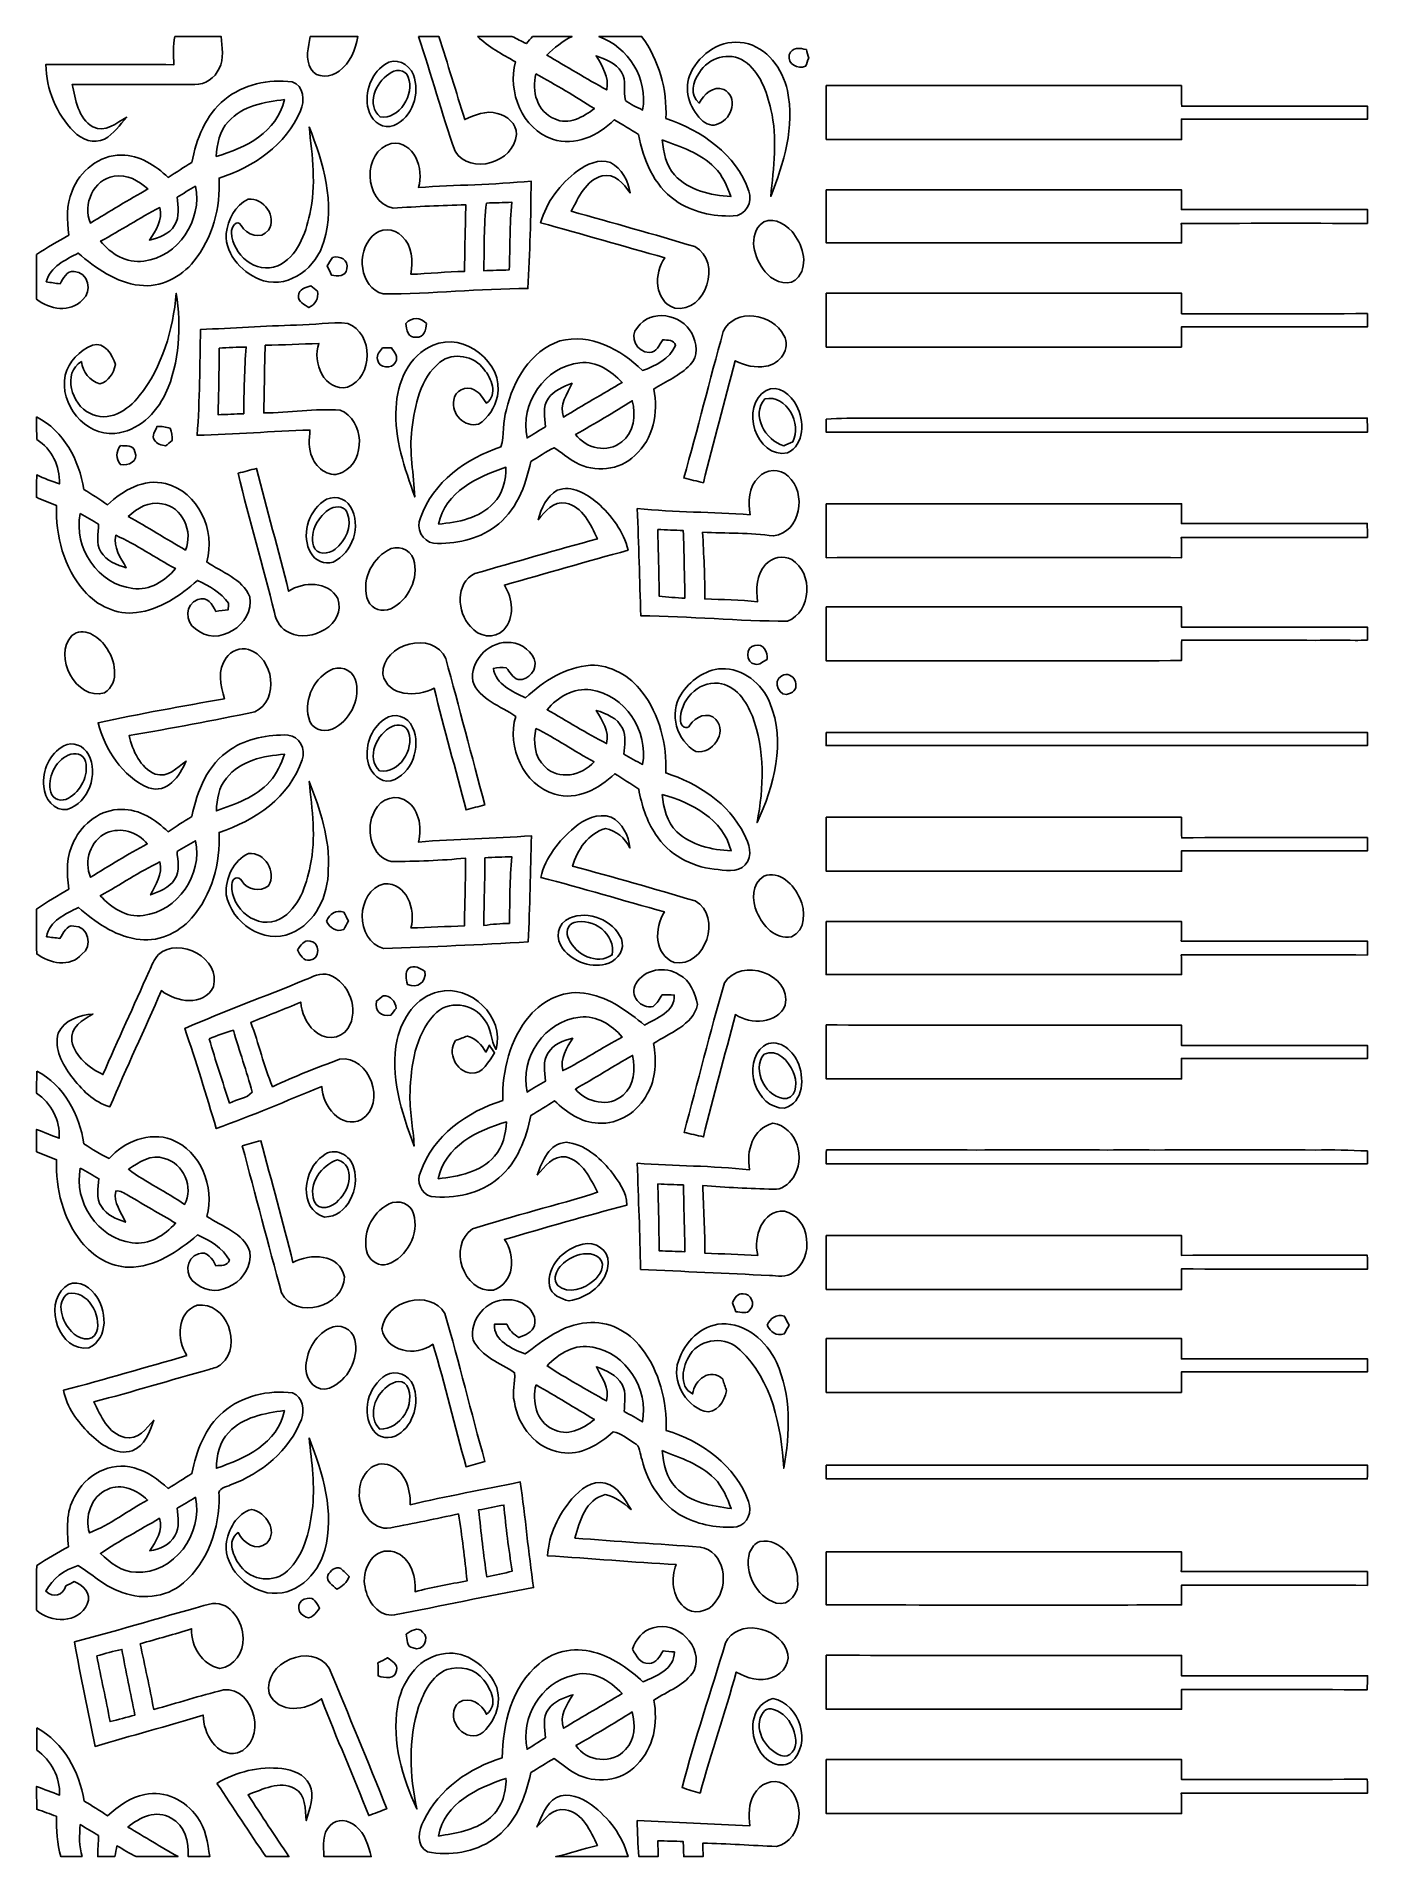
# Model space of a CAD drawing. Header units: centimetres. Extents: x -6.5 to 6.4, y -8.8 to 8.8.
import ezdxf

# ---------------------------------------------------------------- set-up
doc = ezdxf.new("R2010")
doc.units = ezdxf.units.CM
doc.header["$MEASUREMENT"] = 0
doc.layers.add('Camada 1', color=7, linetype='Continuous')

msp = doc.modelspace()

# ---------------------------------------------------------------- linework, layer by layer
at = {"layer": 'Camada 1'}
for points, knots in [([(-5.12692, 8.81944), (-5.12692, 8.81944), (-4.67924, 8.81944), (-4.67924, 8.81944), (-4.67924, 8.81944), (-4.67006, 8.71678), (-4.64714, 8.60495), (-4.69723, 8.50864), (-4.69723, 8.50864), (-4.73886, 8.41762), (-4.83129, 8.34918), (-4.93394, 8.35483), (-4.93394, 8.35483), (-5.33011, 8.35483), (-5.72593, 8.35483), (-6.12174, 8.35448), (-6.12174, 8.35448), (-6.08753, 8.20842), (-6.06777, 8.02428), (-5.92101, 7.94455), (-5.92101, 7.94455), (-5.8046, 7.88175), (-5.69066, 7.98195), (-5.59328, 8.03663), (-5.59328, 8.03663), (-5.66032, 7.96183), (-5.71923, 7.874), (-5.80848, 7.82389), (-5.80848, 7.82389), (-5.91114, 7.77416), (-6.03215, 7.8179), (-6.10588, 7.89727), (-6.10588, 7.89727), (-6.2752, 8.06767), (-6.3754, 8.30721), (-6.3768, 8.54745), (-6.3768, 8.54745), (-5.96299, 8.54533), (-5.54884, 8.54991), (-5.13503, 8.54533), (-5.13503, 8.54533), (-5.14314, 8.6367), (-5.14456, 8.72912), (-5.12692, 8.81944)], [0, 0, 0, 0, 0.08333333, 0.08333333, 0.08333333, 0.08333333, 0.16666667, 0.16666667, 0.16666667, 0.16666667, 0.25, 0.25, 0.25, 0.25, 0.33333333, 0.33333333, 0.33333333, 0.33333333, 0.41666667, 0.41666667, 0.41666667, 0.41666667, 0.5, 0.5, 0.5, 0.5, 0.58333333, 0.58333333, 0.58333333, 0.58333333, 0.66666667, 0.66666667, 0.66666667, 0.66666667, 0.75, 0.75, 0.75, 0.75, 0.83333333, 0.83333333, 0.83333333, 0.83333333, 1, 1, 1, 1]), ([(-3.81353, 8.81944), (-3.81353, 8.81944), (-3.35385, 8.81944), (-3.35385, 8.81944), (-3.35385, 8.81944), (-3.37572, 8.69208), (-3.42547, 8.5605), (-3.53518, 8.48359), (-3.53518, 8.48359), (-3.61244, 8.41974), (-3.75038, 8.40916), (-3.80787, 8.50406), (-3.80787, 8.50406), (-3.86537, 8.59931), (-3.83222, 8.71748), (-3.81353, 8.81944)], [0, 0, 0, 0, 0.2, 0.2, 0.2, 0.2, 0.4, 0.4, 0.4, 0.4, 0.6, 0.6, 0.6, 0.6, 1, 1, 1, 1]), ([(-2.76542, 8.81944), (-2.76542, 8.81944), (-2.56892, 8.81944), (-2.56892, 8.81944), (-2.56892, 8.81944), (-2.48143, 8.55238), (-2.39888, 8.28322), (-2.31705, 8.01404), (-2.31705, 8.01404), (-2.21791, 8.05391), (-2.11067, 8.10754), (-2.00166, 8.07261), (-2.00166, 8.07261), (-1.905, 8.05427), (-1.81363, 7.97242), (-1.81609, 7.86835), (-1.81609, 7.86835), (-1.83373, 7.59848), (-2.26306, 7.46724), (-2.40982, 7.70607), (-2.40982, 7.70607), (-2.53965, 8.07297), (-2.64054, 8.45043), (-2.76542, 8.81944)], [0, 0, 0, 0, 0.14285714, 0.14285714, 0.14285714, 0.14285714, 0.28571429, 0.28571429, 0.28571429, 0.28571429, 0.42857143, 0.42857143, 0.42857143, 0.42857143, 0.57142857, 0.57142857, 0.57142857, 0.57142857, 0.71428571, 0.71428571, 0.71428571, 0.71428571, 1, 1, 1, 1]), ([(-2.19392, 8.81944), (-2.19392, 8.81944), (-1.85844, 8.81944), (-1.85844, 8.81944), (-1.85844, 8.81944), (-1.81186, 8.79651), (-1.76564, 8.77252), (-1.71874, 8.74994), (-1.71874, 8.74994), (-1.7039, 8.76723), (-1.67393, 8.80215), (-1.6591, 8.81944), (-1.6591, 8.81944), (-1.6591, 8.81944), (-1.27528, 8.81944), (-1.27528, 8.81944), (-1.27528, 8.81944), (-1.36771, 8.77428), (-1.44744, 8.70866), (-1.52188, 8.63917), (-1.52188, 8.63917), (-1.32891, 8.52522), (-1.13595, 8.41021), (-0.9398, 8.30086), (-0.9398, 8.30086), (-0.9151, 8.42504), (-0.9839, 8.53087), (-1.04352, 8.63247), (-1.04352, 8.63247), (-0.95425, 8.59401), (-0.84983, 8.56332), (-0.79798, 8.47372), (-0.79798, 8.47372), (-0.74153, 8.39222), (-0.78317, 8.28815), (-0.75952, 8.19925), (-0.75952, 8.19925), (-0.70943, 8.15904), (-0.6491, 8.13435), (-0.59195, 8.10542), (-0.59195, 8.10542), (-0.53728, 8.41021), (-0.7306, 8.71361), (-1.01599, 8.81944), (-1.01599, 8.81944), (-1.01599, 8.81944), (-0.60184, 8.81944), (-0.60184, 8.81944), (-0.60184, 8.81944), (-0.43427, 8.59119), (-0.35348, 8.30579), (-0.36583, 8.02393), (-0.36583, 8.02393), (-0.02187, 7.90786), (0.31574, 7.67891), (0.43638, 7.32084), (0.43638, 7.32084), (0.47978, 7.21501), (0.40604, 7.07955), (0.2868, 7.07918), (0.2868, 7.07918), (0.08995, 7.07319), (-0.11535, 7.11658), (-0.27798, 7.23194), (-0.27798, 7.23194), (-0.48506, 7.3787), (-0.58737, 7.62669), (-0.63183, 7.8687), (-0.63183, 7.8687), (-0.70943, 7.91809), (-0.78775, 7.96572), (-0.86747, 8.01158), (-0.86747, 8.01158), (-1.02093, 7.85707), (-1.2467, 7.75017), (-1.46507, 7.82319), (-1.46507, 7.82319), (-1.76318, 7.92479), (-1.90076, 8.28181), (-1.82491, 8.5732), (-1.82491, 8.5732), (-1.95403, 8.64588), (-2.08492, 8.71784), (-2.19392, 8.81944)], [0, 0, 0, 0, 0.04545455, 0.04545455, 0.04545455, 0.04545455, 0.09090909, 0.09090909, 0.09090909, 0.09090909, 0.13636364, 0.13636364, 0.13636364, 0.13636364, 0.18181818, 0.18181818, 0.18181818, 0.18181818, 0.22727273, 0.22727273, 0.22727273, 0.22727273, 0.27272727, 0.27272727, 0.27272727, 0.27272727, 0.31818182, 0.31818182, 0.31818182, 0.31818182, 0.36363636, 0.36363636, 0.36363636, 0.36363636, 0.40909091, 0.40909091, 0.40909091, 0.40909091, 0.45454545, 0.45454545, 0.45454545, 0.45454545, 0.5, 0.5, 0.5, 0.5, 0.54545455, 0.54545455, 0.54545455, 0.54545455, 0.59090909, 0.59090909, 0.59090909, 0.59090909, 0.63636364, 0.63636364, 0.63636364, 0.63636364, 0.68181818, 0.68181818, 0.68181818, 0.68181818, 0.72727273, 0.72727273, 0.72727273, 0.72727273, 0.77272727, 0.77272727, 0.77272727, 0.77272727, 0.81818182, 0.81818182, 0.81818182, 0.81818182, 0.86363636, 0.86363636, 0.86363636, 0.86363636, 0.90909091, 0.90909091, 0.90909091, 0.90909091, 1, 1, 1, 1]), ([(-0.12593, 8.4656), (-0.03703, 8.6554), (0.1785, 8.80074), (0.39263, 8.75558), (0.39263, 8.75558), (0.61595, 8.71573), (0.76553, 8.50547), (0.81104, 8.29451), (0.81104, 8.29451), (0.88723, 7.9449), (0.7754, 7.59213), (0.65017, 7.26827), (0.65017, 7.26827), (0.67697, 7.54803), (0.71966, 7.83307), (0.65088, 8.11106), (0.65088, 8.11106), (0.61136, 8.28428), (0.5468, 8.47407), (0.3937, 8.57919), (0.3937, 8.57919), (0.25152, 8.67692), (0.04268, 8.61412), (-0.04056, 8.46878), (-0.04056, 8.46878), (-0.10371, 8.38481), (-0.13935, 8.24723), (-0.04234, 8.1735), (-0.04234, 8.1735), (0.00387, 8.25676), (0.08995, 8.3446), (0.19473, 8.30544), (0.19473, 8.30544), (0.33548, 8.23841), (0.27939, 8.0197), (0.14676, 7.97665), (0.14676, 7.97665), (0.0889, 7.93679), (0.01834, 7.97065), (-0.02504, 8.0144), (-0.02504, 8.0144), (-0.13794, 8.1294), (-0.20109, 8.31355), (-0.12593, 8.4656)], [0, 0, 0, 0, 0.08333333, 0.08333333, 0.08333333, 0.08333333, 0.16666667, 0.16666667, 0.16666667, 0.16666667, 0.25, 0.25, 0.25, 0.25, 0.33333333, 0.33333333, 0.33333333, 0.33333333, 0.41666667, 0.41666667, 0.41666667, 0.41666667, 0.5, 0.5, 0.5, 0.5, 0.58333333, 0.58333333, 0.58333333, 0.58333333, 0.66666667, 0.66666667, 0.66666667, 0.66666667, 0.75, 0.75, 0.75, 0.75, 0.83333333, 0.83333333, 0.83333333, 0.83333333, 1, 1, 1, 1]), ([(0.83007, 8.64058), (0.85124, 8.71678), (0.9352, 8.70761), (0.99554, 8.69173), (0.99554, 8.69173), (1.00117, 8.67127), (1.01211, 8.63035), (1.01776, 8.60989), (1.01776, 8.60989), (1.01035, 8.59013), (0.99589, 8.54991), (0.98848, 8.52981), (0.98848, 8.52981), (0.91052, 8.50123), (0.81104, 8.54674), (0.83007, 8.64058)], [0, 0, 0, 0, 0.2, 0.2, 0.2, 0.2, 0.4, 0.4, 0.4, 0.4, 0.6, 0.6, 0.6, 0.6, 1, 1, 1, 1]), ([(-3.09033, 8.54674), (-2.99084, 8.62365), (-2.85467, 8.55521), (-2.8141, 8.44832), (-2.8141, 8.44832), (-2.74708, 8.27016), (-2.82292, 8.0331), (-3.00355, 7.95513), (-3.00355, 7.95513), (-3.10444, 7.9188), (-3.20462, 7.98653), (-3.24061, 8.07966), (-3.24061, 8.07966), (-3.30129, 8.24406), (-3.23744, 8.44938), (-3.09033, 8.54674)], [0, 0, 0, 0, 0.2, 0.2, 0.2, 0.2, 0.4, 0.4, 0.4, 0.4, 0.6, 0.6, 0.6, 0.6, 1, 1, 1, 1]), ([(-3.05293, 8.45396), (-3.05293, 8.45396), (-3.05293, 8.45396), (-3.05293, 8.45396), (-3.05293, 8.45396), (-3.17923, 8.37071), (-3.27201, 8.15374), (-3.1376, 8.0398), (-3.1376, 8.0398), (-2.94922, 8.01123), (-2.79964, 8.25958), (-2.8649, 8.42574), (-2.8649, 8.42574), (-2.8896, 8.50687), (-2.99931, 8.50229), (-3.05293, 8.45396)], [0, 0, 0, 0, 0.2, 0.2, 0.2, 0.2, 0.4, 0.4, 0.4, 0.4, 0.6, 0.6, 0.6, 0.6, 1, 1, 1, 1]), ([(-4.64326, 8.20701), (-4.46405, 8.35519), (-4.21745, 8.40705), (-3.98992, 8.37917), (-3.98992, 8.37917), (-3.87278, 8.34284), (-3.86503, 8.19361), (-3.90913, 8.09766), (-3.90913, 8.09766), (-4.04883, 7.76922), (-4.36386, 7.54839), (-4.69759, 7.44714), (-4.69759, 7.44714), (-4.68312, 7.16104), (-4.76108, 6.86576), (-4.94135, 6.64033), (-4.94135, 6.64033), (-5.06589, 6.48511), (-5.26732, 6.38315), (-5.46876, 6.40715), (-5.46876, 6.40715), (-5.69841, 6.43395), (-5.8928, 6.57331), (-6.06319, 6.71971), (-6.06319, 6.71971), (-6.18596, 6.65409), (-6.33377, 6.58917), (-6.37363, 6.44172), (-6.37363, 6.44172), (-6.32882, 6.43395), (-6.28438, 6.42725), (-6.23958, 6.4216), (-6.23958, 6.4216), (-6.20783, 6.4703), (-6.17502, 6.55179), (-6.10305, 6.54049), (-6.10305, 6.54049), (-5.96652, 6.53696), (-5.9203, 6.34683), (-6.02192, 6.26709), (-6.02192, 6.26709), (-6.14009, 6.13833), (-6.34188, 6.17185), (-6.46711, 6.27203), (-6.46711, 6.27203), (-6.46606, 6.41631), (-6.46677, 6.56096), (-6.4664, 6.7056), (-6.4664, 6.7056), (-6.36481, 6.77228), (-6.26004, 6.83472), (-6.15421, 6.89468), (-6.15421, 6.89468), (-6.17149, 7.03615), (-6.18277, 7.18643), (-6.12352, 7.32013), (-6.12352, 7.32013), (-6.04838, 7.51451), (-5.85857, 7.6715), (-5.64479, 7.66974), (-5.64479, 7.66974), (-5.4691, 7.67079), (-5.31566, 7.56742), (-5.19041, 7.45348), (-5.19041, 7.45348), (-5.11527, 7.50322), (-5.03836, 7.55085), (-4.96147, 7.59777), (-4.96147, 7.59777), (-4.91771, 7.82496), (-4.82881, 8.05779), (-4.64326, 8.20701)], [0, 0, 0, 0, 0.05263158, 0.05263158, 0.05263158, 0.05263158, 0.10526316, 0.10526316, 0.10526316, 0.10526316, 0.15789474, 0.15789474, 0.15789474, 0.15789474, 0.21052632, 0.21052632, 0.21052632, 0.21052632, 0.26315789, 0.26315789, 0.26315789, 0.26315789, 0.31578947, 0.31578947, 0.31578947, 0.31578947, 0.36842105, 0.36842105, 0.36842105, 0.36842105, 0.42105263, 0.42105263, 0.42105263, 0.42105263, 0.47368421, 0.47368421, 0.47368421, 0.47368421, 0.52631579, 0.52631579, 0.52631579, 0.52631579, 0.57894737, 0.57894737, 0.57894737, 0.57894737, 0.63157895, 0.63157895, 0.63157895, 0.63157895, 0.68421053, 0.68421053, 0.68421053, 0.68421053, 0.73684211, 0.73684211, 0.73684211, 0.73684211, 0.78947368, 0.78947368, 0.78947368, 0.78947368, 0.84210526, 0.84210526, 0.84210526, 0.84210526, 0.89473684, 0.89473684, 0.89473684, 0.89473684, 1, 1, 1, 1]), ([(-1.6263, 8.45608), (-1.6263, 8.45608), (-1.6263, 8.45608), (-1.6263, 8.45608), (-1.6263, 8.45608), (-1.6704, 8.29133), (-1.615, 8.08672), (-1.44426, 8.0204), (-1.44426, 8.0204), (-1.30915, 7.95408), (-1.16769, 8.04015), (-1.06009, 8.11917), (-1.06009, 8.11917), (-1.24495, 8.23771), (-1.43369, 8.35025), (-1.6263, 8.45608)], [0, 0, 0, 0, 0.2, 0.2, 0.2, 0.2, 0.4, 0.4, 0.4, 0.4, 0.6, 0.6, 0.6, 0.6, 1, 1, 1, 1]), ([(1.18745, 8.34284), (2.33539, 8.34284), (3.48333, 8.34284), (4.63161, 8.34284), (4.63161, 8.34284), (4.63161, 8.27617), (4.63196, 8.20949), (4.63373, 8.14282), (4.63373, 8.14282), (5.2338, 8.14563), (5.83388, 8.14282), (6.43431, 8.14422), (6.43431, 8.14422), (6.43395, 8.10153), (6.43395, 8.05885), (6.43431, 8.01616), (6.43431, 8.01616), (5.83352, 8.01687), (5.23239, 8.01475), (4.63161, 8.01758), (4.63161, 8.01758), (4.63161, 7.9516), (4.63161, 7.88599), (4.63232, 7.82002), (4.63232, 7.82002), (3.48402, 7.82143), (2.33574, 7.82109), (1.18745, 7.82038), (1.18745, 7.82038), (1.18779, 7.99465), (1.18816, 8.16856), (1.18745, 8.34284)], [0, 0, 0, 0, 0.11111111, 0.11111111, 0.11111111, 0.11111111, 0.22222222, 0.22222222, 0.22222222, 0.22222222, 0.33333333, 0.33333333, 0.33333333, 0.33333333, 0.44444444, 0.44444444, 0.44444444, 0.44444444, 0.55555556, 0.55555556, 0.55555556, 0.55555556, 0.66666667, 0.66666667, 0.66666667, 0.66666667, 0.77777778, 0.77777778, 0.77777778, 0.77777778, 1, 1, 1, 1]), ([(-4.60728, 7.99394), (-4.60728, 7.99394), (-4.60728, 7.99394), (-4.60728, 7.99394), (-4.60728, 7.99394), (-4.69582, 7.90469), (-4.71735, 7.77628), (-4.72546, 7.65632), (-4.72546, 7.65632), (-4.44287, 7.73677), (-4.13349, 7.89269), (-4.06435, 8.20666), (-4.06435, 8.20666), (-4.25732, 8.18373), (-4.47145, 8.1474), (-4.60728, 7.99394)], [0, 0, 0, 0, 0.2, 0.2, 0.2, 0.2, 0.4, 0.4, 0.4, 0.4, 0.6, 0.6, 0.6, 0.6, 1, 1, 1, 1]), ([(-3.82551, 7.94278), (-3.68757, 7.59424), (-3.56799, 7.20407), (-3.68194, 6.83153), (-3.68194, 6.83153), (-3.75143, 6.58741), (-4.00473, 6.37857), (-4.26685, 6.45054), (-4.26685, 6.45054), (-4.4584, 6.5151), (-4.63973, 6.69361), (-4.6302, 6.90808), (-4.6302, 6.90808), (-4.61151, 7.04074), (-4.54342, 7.18431), (-4.41501, 7.24076), (-4.41501, 7.24076), (-4.26578, 7.25981), (-4.12962, 7.07036), (-4.22027, 6.94055), (-4.22027, 6.94055), (-4.29048, 6.84423), (-4.43301, 6.89575), (-4.48344, 6.98641), (-4.48344, 6.98641), (-4.52437, 7.05767), (-4.58257, 6.9656), (-4.57763, 6.91761), (-4.57763, 6.91761), (-4.56776, 6.7056), (-4.34128, 6.5098), (-4.12962, 6.59553), (-4.12962, 6.59553), (-3.93734, 6.68301), (-3.86115, 6.90491), (-3.81952, 7.09648), (-3.81952, 7.09648), (-3.75391, 7.37588), (-3.79341, 7.66234), (-3.82551, 7.94278)], [0, 0, 0, 0, 0.09090909, 0.09090909, 0.09090909, 0.09090909, 0.18181818, 0.18181818, 0.18181818, 0.18181818, 0.27272727, 0.27272727, 0.27272727, 0.27272727, 0.36363636, 0.36363636, 0.36363636, 0.36363636, 0.45454545, 0.45454545, 0.45454545, 0.45454545, 0.54545455, 0.54545455, 0.54545455, 0.54545455, 0.63636364, 0.63636364, 0.63636364, 0.63636364, 0.72727273, 0.72727273, 0.72727273, 0.72727273, 0.81818182, 0.81818182, 0.81818182, 0.81818182, 1, 1, 1, 1]), ([(-3.0113, 7.15503), (-3.30022, 7.21465), (-3.31187, 7.70819), (-3.0293, 7.78228), (-3.0293, 7.78228), (-2.80882, 7.81297), (-2.7044, 7.53285), (-2.76613, 7.35541), (-2.76613, 7.35541), (-2.40205, 7.38011), (-2.03658, 7.38082), (-1.67357, 7.41749), (-1.67357, 7.41749), (-1.67393, 7.07036), (-1.68627, 6.72287), (-1.70461, 6.37611), (-1.70461, 6.37611), (-2.17275, 6.37363), (-2.63913, 6.32495), (-3.1069, 6.32388), (-3.1069, 6.32388), (-3.33621, 6.38422), (-3.37255, 6.73099), (-3.21274, 6.88233), (-3.21274, 6.88233), (-3.14113, 6.96489), (-2.99685, 6.96595), (-2.92488, 6.8834), (-2.92488, 6.8834), (-2.82117, 6.79097), (-2.8201, 6.64104), (-2.83845, 6.51403), (-2.83845, 6.51403), (-2.66488, 6.51968), (-2.49202, 6.53944), (-2.3181, 6.5419), (-2.3181, 6.5419), (-2.31705, 6.75745), (-2.31034, 6.97301), (-2.30611, 7.18855), (-2.30611, 7.18855), (-2.54141, 7.18078), (-2.77671, 7.17125), (-3.0113, 7.15503)], [0, 0, 0, 0, 0.08333333, 0.08333333, 0.08333333, 0.08333333, 0.16666667, 0.16666667, 0.16666667, 0.16666667, 0.25, 0.25, 0.25, 0.25, 0.33333333, 0.33333333, 0.33333333, 0.33333333, 0.41666667, 0.41666667, 0.41666667, 0.41666667, 0.5, 0.5, 0.5, 0.5, 0.58333333, 0.58333333, 0.58333333, 0.58333333, 0.66666667, 0.66666667, 0.66666667, 0.66666667, 0.75, 0.75, 0.75, 0.75, 0.83333333, 0.83333333, 0.83333333, 0.83333333, 1, 1, 1, 1]), ([(-0.40252, 7.81685), (-0.40252, 7.81685), (-0.40252, 7.81685), (-0.40252, 7.81685), (-0.40252, 7.81685), (-0.38629, 7.69796), (-0.36971, 7.56849), (-0.28292, 7.47713), (-0.28292, 7.47713), (-0.1471, 7.32472), (0.06772, 7.28027), (0.26317, 7.26687), (0.26317, 7.26687), (0.22613, 7.36811), (0.18486, 7.47182), (0.10617, 7.54873), (0.10617, 7.54873), (-0.03245, 7.68702), (-0.22294, 7.75124), (-0.40252, 7.81685)], [0, 0, 0, 0, 0.16666667, 0.16666667, 0.16666667, 0.16666667, 0.33333333, 0.33333333, 0.33333333, 0.33333333, 0.5, 0.5, 0.5, 0.5, 0.66666667, 0.66666667, 0.66666667, 0.66666667, 1, 1, 1, 1]), ([(-1.22378, 7.51557), (-1.13347, 7.58225), (-1.01528, 7.63551), (-0.90204, 7.59636), (-0.90204, 7.59636), (-0.79269, 7.54027), (-0.72989, 7.42068), (-0.71366, 7.3025), (-0.71366, 7.3025), (-0.77435, 7.3921), (-0.86254, 7.49687), (-0.98495, 7.46794), (-0.98495, 7.46794), (-1.1437, 7.42562), (-1.21425, 7.25664), (-1.2841, 7.12435), (-1.2841, 7.12435), (-0.8837, 7.0125), (-0.48294, 6.90138), (-0.08502, 6.78215), (-0.08502, 6.78215), (0.18026, 6.63892), (0.0247, 6.13621), (-0.27939, 6.18701), (-0.27939, 6.18701), (-0.47907, 6.24874), (-0.48577, 6.52744), (-0.37711, 6.67419), (-0.37711, 6.67419), (-0.77857, 6.78602), (-1.17827, 6.90316), (-1.58043, 7.01286), (-1.58043, 7.01286), (-1.52646, 7.21642), (-1.38852, 7.38823), (-1.22378, 7.51557)], [0, 0, 0, 0, 0.1, 0.1, 0.1, 0.1, 0.2, 0.2, 0.2, 0.2, 0.3, 0.3, 0.3, 0.3, 0.4, 0.4, 0.4, 0.4, 0.5, 0.5, 0.5, 0.5, 0.6, 0.6, 0.6, 0.6, 0.7, 0.7, 0.7, 0.7, 0.8, 0.8, 0.8, 0.8, 1, 1, 1, 1]), ([(-5.94535, 7.0104), (-5.94535, 7.0104), (-5.94535, 7.0104), (-5.94535, 7.0104), (-5.94535, 7.0104), (-5.7605, 7.12257), (-5.57564, 7.23511), (-5.38726, 7.34094), (-5.38726, 7.34094), (-5.47792, 7.4189), (-5.59047, 7.48911), (-5.7157, 7.46371), (-5.7157, 7.46371), (-5.91819, 7.43408), (-6.02051, 7.18996), (-5.94535, 7.0104)], [0, 0, 0, 0, 0.2, 0.2, 0.2, 0.2, 0.4, 0.4, 0.4, 0.4, 0.6, 0.6, 0.6, 0.6, 1, 1, 1, 1]), ([(-5.10399, 7.26263), (-5.10399, 7.26263), (-5.10399, 7.26263), (-5.10399, 7.26263), (-5.10399, 7.26263), (-5.09939, 7.17161), (-5.07505, 7.07073), (-5.12974, 6.98958), (-5.12974, 6.98958), (-5.17877, 6.90209), (-5.28143, 6.86788), (-5.37279, 6.8453), (-5.37279, 6.8453), (-5.31071, 6.93914), (-5.24121, 7.04179), (-5.27332, 7.16104), (-5.27332, 7.16104), (-5.46876, 7.06084), (-5.65255, 6.93985), (-5.84588, 6.83541), (-5.84588, 6.83541), (-5.74674, 6.71089), (-5.59328, 6.61882), (-5.4289, 6.64245), (-5.4289, 6.64245), (-5.09481, 6.68055), (-4.85527, 7.04285), (-4.92724, 7.36776), (-4.92724, 7.36776), (-4.98615, 7.33248), (-5.04472, 7.29721), (-5.10399, 7.26263)], [0, 0, 0, 0, 0.11111111, 0.11111111, 0.11111111, 0.11111111, 0.22222222, 0.22222222, 0.22222222, 0.22222222, 0.33333333, 0.33333333, 0.33333333, 0.33333333, 0.44444444, 0.44444444, 0.44444444, 0.44444444, 0.55555556, 0.55555556, 0.55555556, 0.55555556, 0.66666667, 0.66666667, 0.66666667, 0.66666667, 0.77777778, 0.77777778, 0.77777778, 0.77777778, 1, 1, 1, 1]), ([(1.18745, 7.33178), (2.3361, 7.33248), (3.48438, 7.33283), (4.63267, 7.33178), (4.63267, 7.33178), (4.63196, 7.26827), (4.63125, 7.20478), (4.63091, 7.14092), (4.63091, 7.14092), (5.23168, 7.1434), (5.83282, 7.14021), (6.43395, 7.14269), (6.43395, 7.14269), (6.43431, 7.10881), (6.43431, 7.04108), (6.43466, 7.00722), (6.43466, 7.00722), (5.83318, 7.00899), (5.23168, 7.00758), (4.6302, 7.00792), (4.6302, 7.00792), (4.63091, 6.94477), (4.63161, 6.88162), (4.63303, 6.81848), (4.63303, 6.81848), (3.48438, 6.81743), (2.33574, 6.81672), (1.18745, 6.81884), (1.18745, 6.81884), (1.18779, 6.98994), (1.18779, 7.16068), (1.18745, 7.33178)], [0, 0, 0, 0, 0.11111111, 0.11111111, 0.11111111, 0.11111111, 0.22222222, 0.22222222, 0.22222222, 0.22222222, 0.33333333, 0.33333333, 0.33333333, 0.33333333, 0.44444444, 0.44444444, 0.44444444, 0.44444444, 0.55555556, 0.55555556, 0.55555556, 0.55555556, 0.66666667, 0.66666667, 0.66666667, 0.66666667, 0.77777778, 0.77777778, 0.77777778, 0.77777778, 1, 1, 1, 1]), ([(-2.10609, 7.20443), (-2.10609, 7.20443), (-2.10609, 7.20443), (-2.10609, 7.20443), (-2.10609, 7.20443), (-2.13359, 6.98675), (-2.12443, 6.76733), (-2.13289, 6.54861), (-2.13289, 6.54861), (-2.05069, 6.55179), (-1.96849, 6.55425), (-1.88595, 6.55637), (-1.88595, 6.55637), (-1.87501, 6.77474), (-1.88277, 6.99416), (-1.85985, 7.21184), (-1.85985, 7.21184), (-1.94203, 7.20901), (-2.02423, 7.20653), (-2.10609, 7.20443)], [0, 0, 0, 0, 0.16666667, 0.16666667, 0.16666667, 0.16666667, 0.33333333, 0.33333333, 0.33333333, 0.33333333, 0.5, 0.5, 0.5, 0.5, 0.66666667, 0.66666667, 0.66666667, 0.66666667, 1, 1, 1, 1]), ([(0.54645, 6.99452), (0.64311, 7.08483), (0.78422, 7.01428), (0.85619, 6.92784), (0.85619, 6.92784), (0.95462, 6.81143), (1.01917, 6.62269), (0.92004, 6.48794), (0.92004, 6.48794), (0.84172, 6.38774), (0.69215, 6.43502), (0.61806, 6.51544), (0.61806, 6.51544), (0.50095, 6.63539), (0.42367, 6.85375), (0.54645, 6.99452)], [0, 0, 0, 0, 0.2, 0.2, 0.2, 0.2, 0.4, 0.4, 0.4, 0.4, 0.6, 0.6, 0.6, 0.6, 1, 1, 1, 1]), ([(-3.59938, 6.67702), (-3.52672, 6.69819), (-3.43675, 6.65444), (-3.46075, 6.56624), (-3.46075, 6.56624), (-3.46499, 6.48935), (-3.55211, 6.49781), (-3.60715, 6.50416), (-3.60715, 6.50416), (-3.62162, 6.5352), (-3.63607, 6.5659), (-3.65019, 6.59659), (-3.65019, 6.59659), (-3.63326, 6.6234), (-3.61631, 6.6502), (-3.59938, 6.67702)], [0, 0, 0, 0, 0.2, 0.2, 0.2, 0.2, 0.4, 0.4, 0.4, 0.4, 0.6, 0.6, 0.6, 0.6, 1, 1, 1, 1]), ([(-3.92711, 6.3066), (-3.9257, 6.36869), (-3.85797, 6.38986), (-3.80753, 6.40186), (-3.80753, 6.40186), (-3.79201, 6.3888), (-3.76025, 6.3634), (-3.74438, 6.35034), (-3.74438, 6.35034), (-3.73062, 6.27873), (-3.76378, 6.22158), (-3.82869, 6.19195), (-3.82869, 6.19195), (-3.8682, 6.22194), (-3.93522, 6.24628), (-3.92711, 6.3066)], [0, 0, 0, 0, 0.2, 0.2, 0.2, 0.2, 0.4, 0.4, 0.4, 0.4, 0.6, 0.6, 0.6, 0.6, 1, 1, 1, 1]), ([(-5.47122, 5.33541), (-5.24756, 5.61728), (-5.14456, 5.97605), (-5.11245, 6.32989), (-5.11245, 6.32989), (-5.06482, 6.00638), (-5.07717, 5.65962), (-5.21687, 5.35869), (-5.21687, 5.35869), (-5.30684, 5.1622), (-5.48534, 4.99392), (-5.70759, 4.97063), (-5.70759, 4.97063), (-5.99968, 4.94629), (-6.24733, 5.25568), (-6.19019, 5.53544), (-6.19019, 5.53544), (-6.15456, 5.66737), (-6.05084, 5.77568), (-5.92632, 5.82824), (-5.92632, 5.82824), (-5.80602, 5.86246), (-5.73122, 5.73546), (-5.70335, 5.63845), (-5.70335, 5.63845), (-5.71887, 5.55166), (-5.76791, 5.47863), (-5.85505, 5.45146), (-5.85505, 5.45146), (-5.95347, 5.48464), (-6.01909, 5.56541), (-6.0332, 5.66844), (-6.0332, 5.66844), (-6.22017, 5.558), (-6.12739, 5.24651), (-5.95029, 5.1689), (-5.95029, 5.1689), (-5.77639, 5.06871), (-5.57917, 5.19711), (-5.47122, 5.33541)], [0, 0, 0, 0, 0.09090909, 0.09090909, 0.09090909, 0.09090909, 0.18181818, 0.18181818, 0.18181818, 0.18181818, 0.27272727, 0.27272727, 0.27272727, 0.27272727, 0.36363636, 0.36363636, 0.36363636, 0.36363636, 0.45454545, 0.45454545, 0.45454545, 0.45454545, 0.54545455, 0.54545455, 0.54545455, 0.54545455, 0.63636364, 0.63636364, 0.63636364, 0.63636364, 0.72727273, 0.72727273, 0.72727273, 0.72727273, 0.81818182, 0.81818182, 0.81818182, 0.81818182, 1, 1, 1, 1]), ([(-0.64206, 5.99897), (-0.51364, 6.18455), (-0.21342, 6.13021), (-0.11606, 5.94218), (-0.11606, 5.94218), (-0.06349, 5.85011), (-0.04833, 5.71605), (-0.13124, 5.63703), (-0.13124, 5.63703), (-0.23035, 5.53366), (-0.36476, 5.47652), (-0.48472, 5.40173), (-0.48472, 5.40173), (-0.4378, 5.17525), (-0.48718, 4.91737), (-0.66674, 4.75967), (-0.66674, 4.75967), (-0.81455, 4.61151), (-1.05903, 4.58998), (-1.2393, 4.68948), (-1.2393, 4.68948), (-1.31655, 4.72756), (-1.37653, 4.79071), (-1.45062, 4.8334), (-1.45062, 4.8334), (-1.53034, 4.79636), (-1.6016, 4.74451), (-1.6764, 4.69864), (-1.6764, 4.69864), (-1.72685, 4.46193), (-1.81963, 4.21252), (-2.02459, 4.06681), (-2.02459, 4.06681), (-2.19321, 3.94088), (-2.41158, 3.89924), (-2.61796, 3.90701), (-2.61796, 3.90701), (-2.72837, 3.92606), (-2.79471, 4.05411), (-2.74496, 4.155), (-2.74496, 4.155), (-2.62502, 4.49967), (-2.30222, 4.73321), (-1.96497, 4.84082), (-1.96497, 4.84082), (-1.93216, 4.95511), (-1.94768, 5.08565), (-1.91276, 5.20312), (-1.91276, 5.20312), (-1.8475, 5.48216), (-1.68098, 5.77249), (-1.39452, 5.86775), (-1.39452, 5.86775), (-1.09748, 5.94818), (-0.80081, 5.7866), (-0.59477, 5.5827), (-0.59477, 5.5827), (-0.46567, 5.62363), (-0.33055, 5.69595), (-0.27235, 5.82507), (-0.27235, 5.82507), (-0.28928, 5.88398), (-0.34924, 5.87409), (-0.39687, 5.87903), (-0.39687, 5.87903), (-0.43003, 5.82965), (-0.45507, 5.75522), (-0.52704, 5.75697), (-0.52704, 5.75697), (-0.64523, 5.75486), (-0.72636, 5.90868), (-0.64206, 5.99897)], [0, 0, 0, 0, 0.05263158, 0.05263158, 0.05263158, 0.05263158, 0.10526316, 0.10526316, 0.10526316, 0.10526316, 0.15789474, 0.15789474, 0.15789474, 0.15789474, 0.21052632, 0.21052632, 0.21052632, 0.21052632, 0.26315789, 0.26315789, 0.26315789, 0.26315789, 0.31578947, 0.31578947, 0.31578947, 0.31578947, 0.36842105, 0.36842105, 0.36842105, 0.36842105, 0.42105263, 0.42105263, 0.42105263, 0.42105263, 0.47368421, 0.47368421, 0.47368421, 0.47368421, 0.52631579, 0.52631579, 0.52631579, 0.52631579, 0.57894737, 0.57894737, 0.57894737, 0.57894737, 0.63157895, 0.63157895, 0.63157895, 0.63157895, 0.68421053, 0.68421053, 0.68421053, 0.68421053, 0.73684211, 0.73684211, 0.73684211, 0.73684211, 0.78947368, 0.78947368, 0.78947368, 0.78947368, 0.84210526, 0.84210526, 0.84210526, 0.84210526, 0.89473684, 0.89473684, 0.89473684, 0.89473684, 1, 1, 1, 1]), ([(0.18944, 5.95841), (0.29739, 6.19512), (0.67274, 6.13587), (0.77681, 5.92242), (0.77681, 5.92242), (0.84983, 5.79508), (0.73695, 5.63986), (0.60359, 5.62327), (0.60359, 5.62327), (0.50095, 5.60351), (0.39792, 5.62997), (0.30621, 5.67619), (0.30621, 5.67619), (0.20567, 5.28179), (0.09102, 4.89055), (-0.00246, 4.49438), (-0.00246, 4.49438), (-0.06631, 4.50849), (-0.12982, 4.52508), (-0.19297, 4.5413), (-0.19297, 4.5413), (-0.05785, 5.01156), (0.05749, 5.48745), (0.18944, 5.95841)], [0, 0, 0, 0, 0.14285714, 0.14285714, 0.14285714, 0.14285714, 0.28571429, 0.28571429, 0.28571429, 0.28571429, 0.42857143, 0.42857143, 0.42857143, 0.42857143, 0.57142857, 0.57142857, 0.57142857, 0.57142857, 0.71428571, 0.71428571, 0.71428571, 0.71428571, 1, 1, 1, 1]), ([(1.18709, 6.33024), (2.33539, 6.32989), (3.48368, 6.3306), (4.63196, 6.32989), (4.63196, 6.32989), (4.63161, 6.26392), (4.63196, 6.1976), (4.63337, 6.13163), (4.63337, 6.13163), (5.23346, 6.13339), (5.83388, 6.13092), (6.43431, 6.13304), (6.43431, 6.13304), (6.43395, 6.08999), (6.43361, 6.04731), (6.43361, 6.00463), (6.43361, 6.00463), (5.83318, 6.00779), (5.23275, 6.00428), (4.63267, 6.00638), (4.63267, 6.00638), (4.63161, 5.94042), (4.63125, 5.87445), (4.63161, 5.80813), (4.63161, 5.80813), (3.48368, 5.80777), (2.33574, 5.80813), (1.18816, 5.80813), (1.18816, 5.80813), (1.18745, 5.98204), (1.18816, 6.15631), (1.18709, 6.33024)], [0, 0, 0, 0, 0.11111111, 0.11111111, 0.11111111, 0.11111111, 0.22222222, 0.22222222, 0.22222222, 0.22222222, 0.33333333, 0.33333333, 0.33333333, 0.33333333, 0.44444444, 0.44444444, 0.44444444, 0.44444444, 0.55555556, 0.55555556, 0.55555556, 0.55555556, 0.66666667, 0.66666667, 0.66666667, 0.66666667, 0.77777778, 0.77777778, 0.77777778, 0.77777778, 1, 1, 1, 1]), ([(-3.94828, 6.02121), (-3.78213, 6.02192), (-3.61597, 6.05754), (-3.45015, 6.03849), (-3.45015, 6.03849), (-3.19792, 5.93901), (-3.2004, 5.51885), (-3.45193, 5.42008), (-3.45193, 5.42008), (-3.677, 5.3742), (-3.80047, 5.66278), (-3.72957, 5.84412), (-3.72957, 5.84412), (-3.90348, 5.83847), (-4.07704, 5.8293), (-4.25097, 5.82612), (-4.25097, 5.82612), (-4.25874, 5.60775), (-4.25767, 5.38938), (-4.26473, 5.17136), (-4.26473, 5.17136), (-4.01742, 5.16995), (-3.77048, 5.21511), (-3.52319, 5.19818), (-3.52319, 5.19818), (-3.28753, 5.09975), (-3.27342, 4.71557), (-3.49708, 4.59668), (-3.49708, 4.59668), (-3.61526, 4.52966), (-3.75284, 4.62845), (-3.79448, 4.74132), (-3.79448, 4.74132), (-3.83611, 4.82318), (-3.82269, 4.91666), (-3.8174, 5.0045), (-3.8174, 5.0045), (-4.18217, 4.99285), (-4.54589, 4.96359), (-4.91101, 4.95477), (-4.91101, 4.95477), (-4.8828, 5.29554), (-4.88702, 5.63845), (-4.8768, 5.98028), (-4.8768, 5.98028), (-4.56706, 5.98945), (-4.25803, 6.01486), (-3.94828, 6.02121)], [0, 0, 0, 0, 0.07692308, 0.07692308, 0.07692308, 0.07692308, 0.15384615, 0.15384615, 0.15384615, 0.15384615, 0.23076923, 0.23076923, 0.23076923, 0.23076923, 0.30769231, 0.30769231, 0.30769231, 0.30769231, 0.38461538, 0.38461538, 0.38461538, 0.38461538, 0.46153846, 0.46153846, 0.46153846, 0.46153846, 0.53846154, 0.53846154, 0.53846154, 0.53846154, 0.61538462, 0.61538462, 0.61538462, 0.61538462, 0.69230769, 0.69230769, 0.69230769, 0.69230769, 0.76923077, 0.76923077, 0.76923077, 0.76923077, 0.84615385, 0.84615385, 0.84615385, 0.84615385, 1, 1, 1, 1]), ([(-2.88642, 6.03815), (-2.83069, 6.09988), (-2.7425, 6.10022), (-2.68851, 6.03637), (-2.68851, 6.03637), (-2.69205, 5.97923), (-2.71073, 5.89597), (-2.78589, 5.90408), (-2.78589, 5.90408), (-2.86244, 5.89138), (-2.88361, 5.98063), (-2.88642, 6.03815)], [0, 0, 0, 0, 0.25, 0.25, 0.25, 0.25, 0.5, 0.5, 0.5, 0.5, 1, 1, 1, 1]), ([(-2.62325, 5.82612), (-2.32339, 5.96194), (-1.93286, 5.65467), (-1.99848, 5.33223), (-1.99848, 5.33223), (-2.02742, 5.22639), (-2.08455, 5.1181), (-2.18334, 5.06236), (-2.18334, 5.06236), (-2.31563, 5.02462), (-2.45251, 5.1629), (-2.42288, 5.29519), (-2.42288, 5.29519), (-2.41582, 5.38551), (-2.30116, 5.44089), (-2.22496, 5.39326), (-2.22496, 5.39326), (-2.16782, 5.37033), (-2.14066, 5.31071), (-2.10502, 5.26486), (-2.10502, 5.26486), (-1.99214, 5.35374), (-2.05563, 5.50367), (-2.13077, 5.59435), (-2.13077, 5.59435), (-2.22532, 5.72452), (-2.4278, 5.76403), (-2.55693, 5.66173), (-2.55693, 5.66173), (-2.75025, 5.50686), (-2.79929, 5.24403), (-2.82857, 5.01156), (-2.82857, 5.01156), (-2.85962, 4.79248), (-2.80811, 4.57482), (-2.80141, 4.35645), (-2.80141, 4.35645), (-2.8963, 4.63515), (-3.00248, 4.9209), (-2.98202, 5.2204), (-2.98202, 5.2204), (-2.97285, 5.4624), (-2.85996, 5.7284), (-2.62325, 5.82612)], [0, 0, 0, 0, 0.08333333, 0.08333333, 0.08333333, 0.08333333, 0.16666667, 0.16666667, 0.16666667, 0.16666667, 0.25, 0.25, 0.25, 0.25, 0.33333333, 0.33333333, 0.33333333, 0.33333333, 0.41666667, 0.41666667, 0.41666667, 0.41666667, 0.5, 0.5, 0.5, 0.5, 0.58333333, 0.58333333, 0.58333333, 0.58333333, 0.66666667, 0.66666667, 0.66666667, 0.66666667, 0.75, 0.75, 0.75, 0.75, 0.83333333, 0.83333333, 0.83333333, 0.83333333, 1, 1, 1, 1]), ([(-4.69723, 5.79931), (-4.69723, 5.79931), (-4.69723, 5.79931), (-4.69723, 5.79931), (-4.69723, 5.79931), (-4.69793, 5.58411), (-4.7011, 5.36892), (-4.70782, 5.15372), (-4.70782, 5.15372), (-4.62492, 5.1562), (-4.54201, 5.15937), (-4.4591, 5.1629), (-4.4591, 5.1629), (-4.45735, 5.3788), (-4.4524, 5.59469), (-4.43476, 5.80955), (-4.43476, 5.80955), (-4.52225, 5.80813), (-4.60974, 5.8046), (-4.69723, 5.79931)], [0, 0, 0, 0, 0.16666667, 0.16666667, 0.16666667, 0.16666667, 0.33333333, 0.33333333, 0.33333333, 0.33333333, 0.5, 0.5, 0.5, 0.5, 0.66666667, 0.66666667, 0.66666667, 0.66666667, 1, 1, 1, 1]), ([(-3.11221, 5.80178), (-3.08363, 5.80143), (-3.05505, 5.80107), (-3.02612, 5.80107), (-3.02612, 5.80107), (-3.00036, 5.76155), (-2.95697, 5.71358), (-2.98767, 5.66384), (-2.98767, 5.66384), (-3.02012, 5.59082), (-3.15277, 5.60422), (-3.16301, 5.68713), (-3.16301, 5.68713), (-3.17217, 5.73369), (-3.13972, 5.76967), (-3.11221, 5.80178)], [0, 0, 0, 0, 0.2, 0.2, 0.2, 0.2, 0.4, 0.4, 0.4, 0.4, 0.6, 0.6, 0.6, 0.6, 1, 1, 1, 1]), ([(-1.71238, 4.92865), (-1.71238, 4.92865), (-1.71238, 4.92865), (-1.71238, 4.92865), (-1.71238, 4.92865), (-1.6524, 4.96429), (-1.59278, 5.00027), (-1.53282, 5.03624), (-1.53282, 5.03624), (-1.53882, 5.12726), (-1.56527, 5.23309), (-1.50566, 5.31247), (-1.50566, 5.31247), (-1.45238, 5.39114), (-1.35995, 5.42466), (-1.27565, 5.45853), (-1.27565, 5.45853), (-1.32257, 5.35445), (-1.40229, 5.25073), (-1.35924, 5.13009), (-1.35924, 5.13009), (-1.17157, 5.2451), (-0.98, 5.35445), (-0.78987, 5.46559), (-0.78987, 5.46559), (-0.89712, 5.576), (-1.03752, 5.67796), (-1.20085, 5.65643), (-1.20085, 5.65643), (-1.53987, 5.62115), (-1.78469, 5.25885), (-1.71238, 4.92865)], [0, 0, 0, 0, 0.11111111, 0.11111111, 0.11111111, 0.11111111, 0.22222222, 0.22222222, 0.22222222, 0.22222222, 0.33333333, 0.33333333, 0.33333333, 0.33333333, 0.44444444, 0.44444444, 0.44444444, 0.44444444, 0.55555556, 0.55555556, 0.55555556, 0.55555556, 0.66666667, 0.66666667, 0.66666667, 0.66666667, 0.77777778, 0.77777778, 0.77777778, 0.77777778, 1, 1, 1, 1]), ([(0.6043, 5.38762), (0.72036, 5.45182), (0.84878, 5.34423), (0.89958, 5.24228), (0.89958, 5.24228), (0.97613, 5.09763), (0.98142, 4.86268), (0.81138, 4.7833), (0.81138, 4.7833), (0.50694, 4.72227), (0.34642, 5.2405), (0.6043, 5.38762)], [0, 0, 0, 0, 0.25, 0.25, 0.25, 0.25, 0.5, 0.5, 0.5, 0.5, 1, 1, 1, 1]), ([(0.59372, 5.30613), (0.59372, 5.30613), (0.59372, 5.30613), (0.59372, 5.30613), (0.59372, 5.30613), (0.45366, 5.15267), (0.59867, 4.90326), (0.7754, 4.85174), (0.7754, 4.85174), (0.79728, 4.86163), (0.84101, 4.88138), (0.86254, 4.89126), (0.86254, 4.89126), (0.95708, 5.0627), (0.80186, 5.3534), (0.59372, 5.30613)], [0, 0, 0, 0, 0.2, 0.2, 0.2, 0.2, 0.4, 0.4, 0.4, 0.4, 0.6, 0.6, 0.6, 0.6, 1, 1, 1, 1]), ([(-6.4664, 5.13221), (-6.20323, 4.99568), (-6.05367, 4.71487), (-6.0092, 4.43018), (-6.0092, 4.43018), (-5.93266, 4.38043), (-5.8547, 4.3328), (-5.77885, 4.2813), (-5.77885, 4.2813), (-5.62997, 4.41995), (-5.42712, 4.53918), (-5.21652, 4.48556), (-5.21652, 4.48556), (-4.89795, 4.40689), (-4.72934, 4.02943), (-4.81787, 3.72674), (-4.81787, 3.72674), (-4.67218, 3.62654), (-4.47321, 3.56622), (-4.4009, 3.38983), (-4.4009, 3.38983), (-4.35081, 3.11962), (-4.71664, 2.88712), (-4.9269, 3.07939), (-4.9269, 3.07939), (-5.03166, 3.14571), (-5.02742, 3.31893), (-4.90395, 3.36232), (-4.90395, 3.36232), (-4.81541, 3.39865), (-4.76108, 3.31505), (-4.72863, 3.24767), (-4.72863, 3.24767), (-4.68877, 3.25261), (-4.64889, 3.2579), (-4.6094, 3.26319), (-4.6094, 3.26319), (-4.60869, 3.27907), (-4.60728, 3.31082), (-4.60657, 3.32668), (-4.60657, 3.32668), (-4.68207, 3.43005), (-4.7939, 3.4932), (-4.90714, 3.54717), (-4.90714, 3.54717), (-5.07505, 3.39936), (-5.27015, 3.26284), (-5.49804, 3.23568), (-5.49804, 3.23568), (-5.69066, 3.21132), (-5.88186, 3.30234), (-6.00638, 3.44594), (-6.00638, 3.44594), (-6.2043, 3.67135), (-6.28261, 3.98003), (-6.27415, 4.27496), (-6.27415, 4.27496), (-6.33976, 4.29965), (-6.40467, 4.3254), (-6.46888, 4.35327), (-6.46888, 4.35327), (-6.46711, 4.4256), (-6.4664, 4.49757), (-6.46606, 4.56952), (-6.46606, 4.56952), (-6.39409, 4.53707), (-6.32037, 4.50744), (-6.24521, 4.48344), (-6.24521, 4.48344), (-6.23817, 4.65561), (-6.32071, 4.81965), (-6.46535, 4.91384), (-6.46535, 4.91384), (-6.4664, 4.98651), (-6.46677, 5.05953), (-6.4664, 5.13221)], [0, 0, 0, 0, 0.05, 0.05, 0.05, 0.05, 0.1, 0.1, 0.1, 0.1, 0.15, 0.15, 0.15, 0.15, 0.2, 0.2, 0.2, 0.2, 0.25, 0.25, 0.25, 0.25, 0.3, 0.3, 0.3, 0.3, 0.35, 0.35, 0.35, 0.35, 0.4, 0.4, 0.4, 0.4, 0.45, 0.45, 0.45, 0.45, 0.5, 0.5, 0.5, 0.5, 0.55, 0.55, 0.55, 0.55, 0.6, 0.6, 0.6, 0.6, 0.65, 0.65, 0.65, 0.65, 0.7, 0.7, 0.7, 0.7, 0.75, 0.75, 0.75, 0.75, 0.8, 0.8, 0.8, 0.8, 0.85, 0.85, 0.85, 0.85, 0.9, 0.9, 0.9, 0.9, 1, 1, 1, 1]), ([(-1.24213, 4.96217), (-1.24213, 4.96217), (-1.24213, 4.96217), (-1.24213, 4.96217), (-1.24213, 4.96217), (-1.14335, 4.82635), (-0.93027, 4.77731), (-0.7948, 4.8895), (-0.7948, 4.8895), (-0.67027, 4.97981), (-0.65687, 5.14914), (-0.69215, 5.28813), (-0.69215, 5.28813), (-0.87312, 5.17596), (-1.05587, 5.06552), (-1.24213, 4.96217)], [0, 0, 0, 0, 0.2, 0.2, 0.2, 0.2, 0.4, 0.4, 0.4, 0.4, 0.6, 0.6, 0.6, 0.6, 1, 1, 1, 1]), ([(1.18745, 5.10962), (1.32045, 5.11915), (1.45415, 5.12127), (1.5875, 5.11844), (1.5875, 5.11844), (1.78752, 5.12022), (1.9872, 5.12022), (2.18722, 5.11844), (2.18722, 5.11844), (2.63418, 5.12022), (3.08081, 5.12022), (3.52777, 5.11844), (3.52777, 5.11844), (3.75108, 5.12022), (3.97474, 5.11986), (4.19805, 5.11844), (4.19805, 5.11844), (4.26861, 5.1188), (4.33916, 5.1188), (4.40972, 5.11844), (4.40972, 5.11844), (4.51555, 5.11986), (4.62138, 5.11986), (4.72722, 5.11844), (4.72722, 5.11844), (5.02108, 5.12022), (5.31529, 5.12022), (5.60916, 5.11844), (5.60916, 5.11844), (5.715, 5.11986), (5.82083, 5.11986), (5.92666, 5.11844), (5.92666, 5.11844), (6.09528, 5.12056), (6.26392, 5.11739), (6.43254, 5.12092), (6.43254, 5.12092), (6.43325, 5.07576), (6.43431, 5.03025), (6.43536, 4.98474), (6.43536, 4.98474), (4.68595, 4.98581), (2.93652, 4.98403), (1.18709, 4.98581), (1.18709, 4.98581), (1.18709, 5.01685), (1.18745, 5.07858), (1.18745, 5.10962)], [0, 0, 0, 0, 0.07692308, 0.07692308, 0.07692308, 0.07692308, 0.15384615, 0.15384615, 0.15384615, 0.15384615, 0.23076923, 0.23076923, 0.23076923, 0.23076923, 0.30769231, 0.30769231, 0.30769231, 0.30769231, 0.38461538, 0.38461538, 0.38461538, 0.38461538, 0.46153846, 0.46153846, 0.46153846, 0.46153846, 0.53846154, 0.53846154, 0.53846154, 0.53846154, 0.61538462, 0.61538462, 0.61538462, 0.61538462, 0.69230769, 0.69230769, 0.69230769, 0.69230769, 0.76923077, 0.76923077, 0.76923077, 0.76923077, 0.84615385, 0.84615385, 0.84615385, 0.84615385, 1, 1, 1, 1]), ([(-5.32448, 4.90714), (-5.35939, 4.94911), (-5.31106, 4.9985), (-5.29978, 5.04048), (-5.29978, 5.04048), (-5.25604, 5.04119), (-5.21334, 5.03519), (-5.17207, 5.02284), (-5.17207, 5.02284), (-5.15796, 4.98403), (-5.15196, 4.94417), (-5.15408, 4.9022), (-5.15408, 4.9022), (-5.1696, 4.8895), (-5.201, 4.86339), (-5.21652, 4.85034), (-5.21652, 4.85034), (-5.25568, 4.86197), (-5.30401, 4.86587), (-5.32448, 4.90714)], [0, 0, 0, 0, 0.16666667, 0.16666667, 0.16666667, 0.16666667, 0.33333333, 0.33333333, 0.33333333, 0.33333333, 0.5, 0.5, 0.5, 0.5, 0.66666667, 0.66666667, 0.66666667, 0.66666667, 1, 1, 1, 1]), ([(-5.65396, 4.85352), (-5.60351, 4.84998), (-5.52484, 4.86409), (-5.51427, 4.79495), (-5.51427, 4.79495), (-5.47299, 4.70393), (-5.57742, 4.65313), (-5.6536, 4.66972), (-5.6536, 4.66972), (-5.69911, 4.72934), (-5.69982, 4.7939), (-5.65396, 4.85352)], [0, 0, 0, 0, 0.25, 0.25, 0.25, 0.25, 0.5, 0.5, 0.5, 0.5, 1, 1, 1, 1]), ([(-4.51343, 4.58681), (-4.45347, 4.60128), (-4.3942, 4.61644), (-4.33528, 4.63337), (-4.33528, 4.63337), (-4.23686, 4.23509), (-4.12009, 3.84174), (-4.02449, 3.44311), (-4.02449, 3.44311), (-3.87772, 3.53942), (-3.63996, 3.54259), (-3.54682, 3.37219), (-3.54682, 3.37219), (-3.46287, 3.11855), (-3.80717, 2.93933), (-4.01355, 3.04058), (-4.01355, 3.04058), (-4.09716, 3.07128), (-4.14584, 3.1517), (-4.16065, 3.23603), (-4.16065, 3.23603), (-4.27389, 3.68757), (-4.40725, 4.13385), (-4.51343, 4.58681)], [0, 0, 0, 0, 0.14285714, 0.14285714, 0.14285714, 0.14285714, 0.28571429, 0.28571429, 0.28571429, 0.28571429, 0.42857143, 0.42857143, 0.42857143, 0.42857143, 0.57142857, 0.57142857, 0.57142857, 0.57142857, 0.71428571, 0.71428571, 0.71428571, 0.71428571, 1, 1, 1, 1]), ([(-2.57069, 4.09363), (-2.57069, 4.09363), (-2.57069, 4.09363), (-2.57069, 4.09363), (-2.57069, 4.09363), (-2.38019, 4.10986), (-2.17382, 4.15042), (-2.03799, 4.29577), (-2.03799, 4.29577), (-1.94734, 4.3875), (-1.91593, 4.51943), (-1.91735, 4.64502), (-1.91735, 4.64502), (-2.19109, 4.55295), (-2.50647, 4.4076), (-2.57069, 4.09363)], [0, 0, 0, 0, 0.2, 0.2, 0.2, 0.2, 0.4, 0.4, 0.4, 0.4, 0.6, 0.6, 0.6, 0.6, 1, 1, 1, 1]), ([(0.53092, 4.54625), (0.60042, 4.62986), (0.74188, 4.6362), (0.81738, 4.55719), (0.81738, 4.55719), (1.00365, 4.39666), (0.94085, 4.01425), (0.67768, 3.97932), (0.67768, 3.97932), (0.44979, 4.00861), (0.21907, 4.00507), (-0.01023, 4.0146), (-0.01023, 4.0146), (-0.0007, 3.79942), (0.01305, 3.58457), (0.01093, 3.36902), (0.01093, 3.36902), (0.18167, 3.36125), (0.35277, 3.35986), (0.52317, 3.3401), (0.52317, 3.3401), (0.50587, 3.46392), (0.51223, 3.60291), (0.60006, 3.70063), (0.60006, 3.70063), (0.6597, 3.77472), (0.77187, 3.7913), (0.85514, 3.74967), (0.85514, 3.74967), (1.06257, 3.61879), (1.04846, 3.2445), (0.81244, 3.15312), (0.81244, 3.15312), (0.33796, 3.15066), (-0.13582, 3.2018), (-0.61066, 3.20498), (-0.61066, 3.20498), (-0.61982, 3.55106), (-0.63005, 3.89714), (-0.64381, 4.2432), (-0.64381, 4.2432), (-0.28046, 4.20828), (0.08573, 4.21111), (0.44979, 4.18324), (0.44979, 4.18324), (0.42827, 4.30847), (0.43497, 4.45206), (0.53092, 4.54625)], [0, 0, 0, 0, 0.07692308, 0.07692308, 0.07692308, 0.07692308, 0.15384615, 0.15384615, 0.15384615, 0.15384615, 0.23076923, 0.23076923, 0.23076923, 0.23076923, 0.30769231, 0.30769231, 0.30769231, 0.30769231, 0.38461538, 0.38461538, 0.38461538, 0.38461538, 0.46153846, 0.46153846, 0.46153846, 0.46153846, 0.53846154, 0.53846154, 0.53846154, 0.53846154, 0.61538462, 0.61538462, 0.61538462, 0.61538462, 0.69230769, 0.69230769, 0.69230769, 0.69230769, 0.76923077, 0.76923077, 0.76923077, 0.76923077, 0.84615385, 0.84615385, 0.84615385, 0.84615385, 1, 1, 1, 1]), ([(-1.41922, 4.42136), (-1.27706, 4.47357), (-1.13558, 4.38925), (-1.03046, 4.29965), (-1.03046, 4.29965), (-0.89393, 4.17688), (-0.77645, 4.02166), (-0.73271, 3.84033), (-0.73271, 3.84033), (-1.13347, 3.73062), (-1.53282, 3.61526), (-1.9325, 3.50166), (-1.9325, 3.50166), (-1.85032, 3.3729), (-1.82738, 3.1891), (-1.93852, 3.07021), (-1.93852, 3.07021), (-2.02494, 2.97003), (-2.18722, 3.00389), (-2.2613, 3.10127), (-2.2613, 3.10127), (-2.39253, 3.23708), (-2.40841, 3.52319), (-2.21896, 3.6135), (-2.21896, 3.6135), (-1.8235, 3.7285), (-1.42769, 3.84245), (-1.03046, 3.9504), (-1.03046, 3.9504), (-1.09536, 4.08763), (-1.17122, 4.26544), (-1.33772, 4.29648), (-1.33772, 4.29648), (-1.45837, 4.32118), (-1.53563, 4.21534), (-1.60338, 4.13561), (-1.60338, 4.13561), (-1.57762, 4.24744), (-1.52152, 4.36174), (-1.41922, 4.42136)], [0, 0, 0, 0, 0.09090909, 0.09090909, 0.09090909, 0.09090909, 0.18181818, 0.18181818, 0.18181818, 0.18181818, 0.27272727, 0.27272727, 0.27272727, 0.27272727, 0.36363636, 0.36363636, 0.36363636, 0.36363636, 0.45454545, 0.45454545, 0.45454545, 0.45454545, 0.54545455, 0.54545455, 0.54545455, 0.54545455, 0.63636364, 0.63636364, 0.63636364, 0.63636364, 0.72727273, 0.72727273, 0.72727273, 0.72727273, 0.81818182, 0.81818182, 0.81818182, 0.81818182, 1, 1, 1, 1]), ([(-5.57917, 4.16806), (-5.57917, 4.16806), (-5.57917, 4.16806), (-5.57917, 4.16806), (-5.57917, 4.16806), (-5.39221, 4.0633), (-5.20946, 3.9504), (-5.02462, 3.8414), (-5.02462, 3.8414), (-4.94595, 4.01884), (-5.05213, 4.26225), (-5.25215, 4.29119), (-5.25215, 4.29119), (-5.37739, 4.31694), (-5.49027, 4.24814), (-5.57917, 4.16806)], [0, 0, 0, 0, 0.2, 0.2, 0.2, 0.2, 0.4, 0.4, 0.4, 0.4, 0.6, 0.6, 0.6, 0.6, 1, 1, 1, 1]), ([(-3.68864, 4.31305), (-3.60503, 4.37973), (-3.47627, 4.35327), (-3.42335, 4.26154), (-3.42335, 4.26154), (-3.3154, 4.08023), (-3.40147, 3.81353), (-3.59339, 3.72604), (-3.59339, 3.72604), (-3.67665, 3.69922), (-3.7659, 3.73873), (-3.80824, 3.81353), (-3.80824, 3.81353), (-3.90207, 3.97686), (-3.83928, 4.20616), (-3.68864, 4.31305)], [0, 0, 0, 0, 0.2, 0.2, 0.2, 0.2, 0.4, 0.4, 0.4, 0.4, 0.6, 0.6, 0.6, 0.6, 1, 1, 1, 1]), ([(-3.61562, 4.24427), (-3.61562, 4.24427), (-3.61562, 4.24427), (-3.61562, 4.24427), (-3.61562, 4.24427), (-3.73591, 4.17371), (-3.82269, 4.02412), (-3.78178, 3.88372), (-3.78178, 3.88372), (-3.75884, 3.78848), (-3.63149, 3.79976), (-3.57116, 3.85092), (-3.57116, 3.85092), (-3.4752, 3.92959), (-3.40465, 4.0707), (-3.45157, 4.19311), (-3.45157, 4.19311), (-3.46991, 4.26649), (-3.55811, 4.27284), (-3.61562, 4.24427)], [0, 0, 0, 0, 0.16666667, 0.16666667, 0.16666667, 0.16666667, 0.33333333, 0.33333333, 0.33333333, 0.33333333, 0.5, 0.5, 0.5, 0.5, 0.66666667, 0.66666667, 0.66666667, 0.66666667, 1, 1, 1, 1]), ([(1.18779, 4.29012), (2.3361, 4.29048), (3.48402, 4.29048), (4.63232, 4.28978), (4.63232, 4.28978), (4.63125, 4.22627), (4.63091, 4.16243), (4.63055, 4.09892), (4.63055, 4.09892), (5.23134, 4.09928), (5.83211, 4.09716), (6.4329, 4.09963), (6.4329, 4.09963), (6.43325, 4.0661), (6.43431, 3.99837), (6.43466, 3.96451), (6.43466, 3.96451), (5.83318, 3.96521), (5.23168, 3.96487), (4.6302, 3.96487), (4.6302, 3.96487), (4.63091, 3.89924), (4.63161, 3.83363), (4.63232, 3.76802), (4.63232, 3.76802), (3.48402, 3.76872), (2.33574, 3.76907), (1.18745, 3.76802), (1.18745, 3.76802), (1.18779, 3.94194), (1.18779, 4.11585), (1.18779, 4.29012)], [0, 0, 0, 0, 0.11111111, 0.11111111, 0.11111111, 0.11111111, 0.22222222, 0.22222222, 0.22222222, 0.22222222, 0.33333333, 0.33333333, 0.33333333, 0.33333333, 0.44444444, 0.44444444, 0.44444444, 0.44444444, 0.55555556, 0.55555556, 0.55555556, 0.55555556, 0.66666667, 0.66666667, 0.66666667, 0.66666667, 0.77777778, 0.77777778, 0.77777778, 0.77777778, 1, 1, 1, 1]), ([(-6.04378, 4.19452), (-6.04378, 4.19452), (-6.04378, 4.19452), (-6.04378, 4.19452), (-6.04378, 4.19452), (-6.11187, 3.86785), (-5.87128, 3.5059), (-5.53473, 3.47027), (-5.53473, 3.47027), (-5.37138, 3.44769), (-5.22005, 3.54083), (-5.12127, 3.66394), (-5.12127, 3.66394), (-5.31777, 3.76485), (-5.49804, 3.89536), (-5.69982, 3.98533), (-5.69982, 3.98533), (-5.72487, 3.86644), (-5.65502, 3.7666), (-5.59717, 3.671), (-5.59717, 3.671), (-5.691, 3.69605), (-5.79225, 3.73627), (-5.84305, 3.82517), (-5.84305, 3.82517), (-5.89455, 3.90489), (-5.86739, 4.00437), (-5.86563, 4.09256), (-5.86563, 4.09256), (-5.92525, 4.12644), (-5.98452, 4.16065), (-6.04378, 4.19452)], [0, 0, 0, 0, 0.11111111, 0.11111111, 0.11111111, 0.11111111, 0.22222222, 0.22222222, 0.22222222, 0.22222222, 0.33333333, 0.33333333, 0.33333333, 0.33333333, 0.44444444, 0.44444444, 0.44444444, 0.44444444, 0.55555556, 0.55555556, 0.55555556, 0.55555556, 0.66666667, 0.66666667, 0.66666667, 0.66666667, 0.77777778, 0.77777778, 0.77777778, 0.77777778, 1, 1, 1, 1]), ([(-3.06387, 3.83821), (-2.97532, 3.89854), (-2.84762, 3.85444), (-2.81269, 3.75391), (-2.81269, 3.75391), (-2.7566, 3.56941), (-2.86137, 3.35421), (-3.03423, 3.27306), (-3.03423, 3.27306), (-3.11502, 3.23708), (-3.21486, 3.26707), (-3.25402, 3.34856), (-3.25402, 3.34856), (-3.32246, 3.52989), (-3.22967, 3.74509), (-3.06387, 3.83821)], [0, 0, 0, 0, 0.2, 0.2, 0.2, 0.2, 0.4, 0.4, 0.4, 0.4, 0.6, 0.6, 0.6, 0.6, 1, 1, 1, 1]), ([(-0.4452, 4.04106), (-0.4452, 4.04106), (-0.4452, 4.04106), (-0.4452, 4.04106), (-0.4452, 4.04106), (-0.44026, 3.82588), (-0.4311, 3.61068), (-0.43285, 3.39514), (-0.43285, 3.39514), (-0.3496, 3.3849), (-0.26563, 3.37889), (-0.18167, 3.37572), (-0.18167, 3.37572), (-0.18661, 3.59409), (-0.19085, 3.81282), (-0.19755, 4.03119), (-0.19755, 4.03119), (-0.2801, 4.03365), (-0.36264, 4.03718), (-0.4452, 4.04106)], [0, 0, 0, 0, 0.16666667, 0.16666667, 0.16666667, 0.16666667, 0.33333333, 0.33333333, 0.33333333, 0.33333333, 0.5, 0.5, 0.5, 0.5, 0.66666667, 0.66666667, 0.66666667, 0.66666667, 1, 1, 1, 1]), ([(1.18816, 3.29247), (2.3361, 3.2907), (3.48368, 3.2914), (4.63161, 3.29211), (4.63161, 3.29211), (4.63161, 3.22615), (4.63161, 3.15982), (4.63196, 3.0935), (4.63196, 3.0935), (5.23309, 3.09562), (5.83423, 3.09491), (6.43502, 3.09386), (6.43502, 3.09386), (6.43466, 3.06246), (6.43431, 3.00002), (6.43395, 2.96862), (6.43395, 2.96862), (6.40432, 2.96827), (6.34505, 2.96686), (6.31542, 2.9665), (6.31542, 2.9665), (6.18559, 2.96932), (6.05613, 2.96862), (5.92666, 2.96686), (5.92666, 2.96686), (5.49556, 2.97039), (5.06448, 2.96545), (4.63373, 2.96932), (4.63373, 2.96932), (4.63196, 2.903), (4.63161, 2.83669), (4.63161, 2.77001), (4.63161, 2.77001), (3.48368, 2.7693), (2.33539, 2.76965), (1.18709, 2.76965), (1.18709, 2.76965), (1.1885, 2.94393), (1.18709, 3.1182), (1.18816, 3.29247)], [0, 0, 0, 0, 0.09090909, 0.09090909, 0.09090909, 0.09090909, 0.18181818, 0.18181818, 0.18181818, 0.18181818, 0.27272727, 0.27272727, 0.27272727, 0.27272727, 0.36363636, 0.36363636, 0.36363636, 0.36363636, 0.45454545, 0.45454545, 0.45454545, 0.45454545, 0.54545455, 0.54545455, 0.54545455, 0.54545455, 0.63636364, 0.63636364, 0.63636364, 0.63636364, 0.72727273, 0.72727273, 0.72727273, 0.72727273, 0.81818182, 0.81818182, 0.81818182, 0.81818182, 1, 1, 1, 1]), ([(-6.12422, 3.01308), (-6.0152, 3.1062), (-5.86598, 3.00567), (-5.79861, 2.90829), (-5.79861, 2.90829), (-5.70335, 2.78165), (-5.65608, 2.55869), (-5.80813, 2.45709), (-5.80813, 2.45709), (-6.08541, 2.37983), (-6.31401, 2.81445), (-6.12422, 3.01308)], [0, 0, 0, 0, 0.25, 0.25, 0.25, 0.25, 0.5, 0.5, 0.5, 0.5, 1, 1, 1, 1]), ([(-3.1115, 2.64054), (-3.11925, 2.93616), (-2.62254, 3.06916), (-2.49977, 2.78977), (-2.49977, 2.78977), (-2.37172, 2.31775), (-2.2472, 1.84467), (-2.12231, 1.37159), (-2.12231, 1.37159), (-2.18298, 1.35714), (-2.2433, 1.3409), (-2.30328, 1.32396), (-2.30328, 1.32396), (-2.40488, 1.71732), (-2.51636, 2.10784), (-2.61231, 2.50225), (-2.61231, 2.50225), (-2.77953, 2.41687), (-3.06175, 2.41582), (-3.1115, 2.64054)], [0, 0, 0, 0, 0.16666667, 0.16666667, 0.16666667, 0.16666667, 0.33333333, 0.33333333, 0.33333333, 0.33333333, 0.5, 0.5, 0.5, 0.5, 0.66666667, 0.66666667, 0.66666667, 0.66666667, 1, 1, 1, 1]), ([(-4.62808, 2.79681), (-4.58187, 2.86631), (-4.49333, 2.90054), (-4.41218, 2.87796), (-4.41218, 2.87796), (-4.16806, 2.80175), (-4.1081, 2.38865), (-4.34974, 2.27471), (-4.34974, 2.27471), (-4.75473, 2.18934), (-5.1629, 2.1149), (-5.57072, 2.04399), (-5.57072, 2.04399), (-5.53437, 1.89793), (-5.46347, 1.73355), (-5.31636, 1.67145), (-5.31636, 1.67145), (-5.1943, 1.62877), (-5.10575, 1.73284), (-5.01826, 1.7974), (-5.01826, 1.7974), (-5.07787, 1.65276), (-5.20064, 1.47389), (-5.38339, 1.53916), (-5.38339, 1.53916), (-5.64056, 1.64606), (-5.79895, 1.90958), (-5.87162, 2.16817), (-5.87162, 2.16817), (-5.46488, 2.25602), (-5.05495, 2.32798), (-4.64538, 2.40135), (-4.64538, 2.40135), (-4.68453, 2.52801), (-4.71628, 2.68323), (-4.62808, 2.79681)], [0, 0, 0, 0, 0.1, 0.1, 0.1, 0.1, 0.2, 0.2, 0.2, 0.2, 0.3, 0.3, 0.3, 0.3, 0.4, 0.4, 0.4, 0.4, 0.5, 0.5, 0.5, 0.5, 0.6, 0.6, 0.6, 0.6, 0.7, 0.7, 0.7, 0.7, 0.8, 0.8, 0.8, 0.8, 1, 1, 1, 1]), ([(-2.23801, 2.56998), (-2.26659, 2.76048), (-2.09761, 2.94534), (-1.90746, 2.9471), (-1.90746, 2.9471), (-1.79846, 2.95346), (-1.68804, 2.88571), (-1.64287, 2.78694), (-1.64287, 2.78694), (-1.60408, 2.68817), (-1.69579, 2.57668), (-1.79882, 2.58692), (-1.79882, 2.58692), (-1.8542, 2.60419), (-1.87678, 2.66242), (-1.91347, 2.70121), (-1.91347, 2.70121), (-1.95509, 2.70686), (-1.99672, 2.70474), (-2.0387, 2.69558), (-2.0387, 2.69558), (-2.01682, 2.53929), (-1.85349, 2.47085), (-1.7279, 2.41053), (-1.7279, 2.41053), (-1.55292, 2.57069), (-1.33914, 2.70898), (-1.09607, 2.72555), (-1.09607, 2.72555), (-0.89992, 2.72979), (-0.71578, 2.62254), (-0.59867, 2.46873), (-0.59867, 2.46873), (-0.42862, 2.24649), (-0.35418, 1.95932), (-0.36724, 1.68134), (-0.36724, 1.68134), (-0.05644, 1.58184), (0.24236, 1.38888), (0.39158, 1.08937), (0.39158, 1.08937), (0.4385, 1.00083), (0.48294, 0.87595), (0.40357, 0.79233), (0.40357, 0.79233), (0.32666, 0.70872), (0.20109, 0.73837), (0.10195, 0.7507), (0.10195, 0.7507), (-0.12381, 0.77328), (-0.34325, 0.89393), (-0.46567, 1.08761), (-0.46567, 1.08761), (-0.55316, 1.21849), (-0.60184, 1.37089), (-0.62934, 1.52471), (-0.62934, 1.52471), (-0.70626, 1.57621), (-0.78493, 1.62489), (-0.86289, 1.67393), (-0.86289, 1.67393), (-1.01423, 1.52822), (-1.22836, 1.41286), (-1.44322, 1.47601), (-1.44322, 1.47601), (-1.74941, 1.56739), (-1.90816, 1.9325), (-1.82245, 2.22956), (-1.82245, 2.22956), (-1.96603, 2.33291), (-2.17452, 2.38724), (-2.23801, 2.56998)], [0, 0, 0, 0, 0.05263158, 0.05263158, 0.05263158, 0.05263158, 0.10526316, 0.10526316, 0.10526316, 0.10526316, 0.15789474, 0.15789474, 0.15789474, 0.15789474, 0.21052632, 0.21052632, 0.21052632, 0.21052632, 0.26315789, 0.26315789, 0.26315789, 0.26315789, 0.31578947, 0.31578947, 0.31578947, 0.31578947, 0.36842105, 0.36842105, 0.36842105, 0.36842105, 0.42105263, 0.42105263, 0.42105263, 0.42105263, 0.47368421, 0.47368421, 0.47368421, 0.47368421, 0.52631579, 0.52631579, 0.52631579, 0.52631579, 0.57894737, 0.57894737, 0.57894737, 0.57894737, 0.63157895, 0.63157895, 0.63157895, 0.63157895, 0.68421053, 0.68421053, 0.68421053, 0.68421053, 0.73684211, 0.73684211, 0.73684211, 0.73684211, 0.78947368, 0.78947368, 0.78947368, 0.78947368, 0.84210526, 0.84210526, 0.84210526, 0.84210526, 0.89473684, 0.89473684, 0.89473684, 0.89473684, 1, 1, 1, 1]), ([(0.49776, 2.73685), (0.40674, 2.74179), (0.40216, 2.91112), (0.49671, 2.91641), (0.49671, 2.91641), (0.57855, 2.94252), (0.62371, 2.8515), (0.61489, 2.7827), (0.61489, 2.7827), (0.57714, 2.76613), (0.54327, 2.72238), (0.49776, 2.73685)], [0, 0, 0, 0, 0.25, 0.25, 0.25, 0.25, 0.5, 0.5, 0.5, 0.5, 1, 1, 1, 1]), ([(-3.62549, 2.67334), (-3.53764, 2.7312), (-3.41312, 2.68851), (-3.3775, 2.59045), (-3.3775, 2.59045), (-3.32281, 2.41477), (-3.41453, 2.21509), (-3.56834, 2.12124), (-3.56834, 2.12124), (-3.65019, 2.06869), (-3.77506, 2.08704), (-3.81811, 2.18052), (-3.81811, 2.18052), (-3.88725, 2.36255), (-3.79377, 2.58234), (-3.62549, 2.67334)], [0, 0, 0, 0, 0.2, 0.2, 0.2, 0.2, 0.4, 0.4, 0.4, 0.4, 0.6, 0.6, 0.6, 0.6, 1, 1, 1, 1]), ([(-0.22189, 2.44016), (-0.13545, 2.57457), (0.00952, 2.68216), (0.17285, 2.69239), (0.17285, 2.69239), (0.38169, 2.69909), (0.5662, 2.54706), (0.64276, 2.35973), (0.64276, 2.35973), (0.79621, 1.98332), (0.68474, 1.55397), (0.51717, 1.20156), (0.51717, 1.20156), (0.5842, 1.54057), (0.59548, 1.90324), (0.47201, 2.23097), (0.47201, 2.23097), (0.41451, 2.37455), (0.3108, 2.5333), (0.14323, 2.55164), (0.14323, 2.55164), (-0.05856, 2.57315), (-0.23495, 2.37912), (-0.22506, 2.18439), (-0.22506, 2.18439), (-0.22684, 2.13713), (-0.16087, 2.09232), (-0.13334, 2.14383), (-0.13334, 2.14383), (-0.08395, 2.22744), (0.04268, 2.28141), (0.11852, 2.19991), (0.11852, 2.19991), (0.23283, 2.07291), (0.08149, 1.85807), (-0.07513, 1.88911), (-0.07513, 1.88911), (-0.26034, 1.99178), (-0.34008, 2.25882), (-0.22189, 2.44016)], [0, 0, 0, 0, 0.09090909, 0.09090909, 0.09090909, 0.09090909, 0.18181818, 0.18181818, 0.18181818, 0.18181818, 0.27272727, 0.27272727, 0.27272727, 0.27272727, 0.36363636, 0.36363636, 0.36363636, 0.36363636, 0.45454545, 0.45454545, 0.45454545, 0.45454545, 0.54545455, 0.54545455, 0.54545455, 0.54545455, 0.63636364, 0.63636364, 0.63636364, 0.63636364, 0.72727273, 0.72727273, 0.72727273, 0.72727273, 0.81818182, 0.81818182, 0.81818182, 0.81818182, 1, 1, 1, 1]), ([(0.75742, 2.62254), (0.86783, 2.68498), (0.95532, 2.50367), (0.84172, 2.45426), (0.84172, 2.45426), (0.73235, 2.39783), (0.65651, 2.57527), (0.75742, 2.62254)], [0, 0, 0, 0, 0.33333333, 0.33333333, 0.33333333, 0.33333333, 1, 1, 1, 1]), ([(-1.51835, 2.29446), (-1.51835, 2.29446), (-1.51835, 2.29446), (-1.51835, 2.29446), (-1.51835, 2.29446), (-1.32467, 2.18827), (-1.13946, 2.06621), (-0.94192, 1.96673), (-0.94192, 1.96673), (-0.91157, 2.08738), (-0.98672, 2.18863), (-1.0414, 2.28847), (-1.0414, 2.28847), (-0.94368, 2.25636), (-0.83431, 2.21438), (-0.78846, 2.11454), (-0.78846, 2.11454), (-0.74612, 2.03729), (-0.76975, 1.94734), (-0.77257, 1.86407), (-0.77257, 1.86407), (-0.71437, 1.82845), (-0.65475, 1.79492), (-0.59302, 1.76494), (-0.59302, 1.76494), (-0.53269, 2.08738), (-0.762, 2.44193), (-1.09326, 2.48603), (-1.09326, 2.48603), (-1.26047, 2.51283), (-1.41427, 2.41652), (-1.51835, 2.29446)], [0, 0, 0, 0, 0.11111111, 0.11111111, 0.11111111, 0.11111111, 0.22222222, 0.22222222, 0.22222222, 0.22222222, 0.33333333, 0.33333333, 0.33333333, 0.33333333, 0.44444444, 0.44444444, 0.44444444, 0.44444444, 0.55555556, 0.55555556, 0.55555556, 0.55555556, 0.66666667, 0.66666667, 0.66666667, 0.66666667, 0.77777778, 0.77777778, 0.77777778, 0.77777778, 1, 1, 1, 1]), ([(-3.09279, 2.20415), (-3.00284, 2.27682), (-2.86208, 2.22673), (-2.82151, 2.12336), (-2.82151, 2.12336), (-2.73685, 1.93674), (-2.82539, 1.66652), (-3.03283, 1.60619), (-3.03283, 1.60619), (-3.13584, 1.58608), (-3.22192, 1.67428), (-3.24943, 1.76564), (-3.24943, 1.76564), (-3.29282, 1.92475), (-3.23215, 2.11208), (-3.09279, 2.20415)], [0, 0, 0, 0, 0.2, 0.2, 0.2, 0.2, 0.4, 0.4, 0.4, 0.4, 0.6, 0.6, 0.6, 0.6, 1, 1, 1, 1]), ([(-3.02012, 2.13289), (-3.02012, 2.13289), (-3.02012, 2.13289), (-3.02012, 2.13289), (-3.02012, 2.13289), (-3.16793, 2.06375), (-3.27766, 1.82879), (-3.14147, 1.70285), (-3.14147, 1.70285), (-2.95134, 1.67004), (-2.80563, 1.91065), (-2.86103, 2.07715), (-2.86103, 2.07715), (-2.88042, 2.14629), (-2.96192, 2.16005), (-3.02012, 2.13289)], [0, 0, 0, 0, 0.2, 0.2, 0.2, 0.2, 0.4, 0.4, 0.4, 0.4, 0.6, 0.6, 0.6, 0.6, 1, 1, 1, 1]), ([(-4.58681, 1.90958), (-4.42489, 2.0186), (-4.2231, 2.05458), (-4.03083, 2.04927), (-4.03083, 2.04927), (-3.91617, 2.03729), (-3.85621, 1.91347), (-3.89325, 1.80939), (-3.89325, 1.80939), (-4.01109, 1.45026), (-4.35151, 1.21673), (-4.69759, 1.10489), (-4.69759, 1.10489), (-4.68312, 0.80856), (-4.76637, 0.49812), (-4.96605, 0.27374), (-4.96605, 0.27374), (-5.09658, 0.12452), (-5.30331, 0.03422), (-5.50157, 0.07267), (-5.50157, 0.07267), (-5.71746, 0.10653), (-5.89986, 0.23953), (-6.06178, 0.37853), (-6.06178, 0.37853), (-6.18348, 0.31433), (-6.34612, 0.2494), (-6.36939, 0.09489), (-6.36939, 0.09489), (-6.32707, 0.0889), (-6.28438, 0.08361), (-6.24134, 0.07902), (-6.24134, 0.07902), (-6.20818, 0.12629), (-6.17819, 0.21271), (-6.10481, 0.1979), (-6.10481, 0.1979), (-5.96511, 0.20038), (-5.91925, -0.00034), (-6.02755, -0.07584), (-6.02755, -0.07584), (-6.14503, -0.2053), (-6.33976, -0.16474), (-6.46606, -0.07126), (-6.46606, -0.07126), (-6.46677, 0.07338), (-6.46606, 0.21766), (-6.46711, 0.3623), (-6.46711, 0.3623), (-6.36622, 0.43285), (-6.25897, 0.49318), (-6.15385, 0.55703), (-6.15385, 0.55703), (-6.17573, 0.71191), (-6.18172, 0.87948), (-6.10481, 1.02129), (-6.10481, 1.02129), (-6.02085, 1.19415), (-5.84376, 1.33244), (-5.64585, 1.3282), (-5.64585, 1.3282), (-5.46876, 1.33314), (-5.31424, 1.22802), (-5.19077, 1.11125), (-5.19077, 1.11125), (-5.11562, 1.16346), (-5.03836, 1.21179), (-4.96111, 1.26012), (-4.96111, 1.26012), (-4.91277, 1.50812), (-4.8073, 1.76742), (-4.58681, 1.90958)], [0, 0, 0, 0, 0.05263158, 0.05263158, 0.05263158, 0.05263158, 0.10526316, 0.10526316, 0.10526316, 0.10526316, 0.15789474, 0.15789474, 0.15789474, 0.15789474, 0.21052632, 0.21052632, 0.21052632, 0.21052632, 0.26315789, 0.26315789, 0.26315789, 0.26315789, 0.31578947, 0.31578947, 0.31578947, 0.31578947, 0.36842105, 0.36842105, 0.36842105, 0.36842105, 0.42105263, 0.42105263, 0.42105263, 0.42105263, 0.47368421, 0.47368421, 0.47368421, 0.47368421, 0.52631579, 0.52631579, 0.52631579, 0.52631579, 0.57894737, 0.57894737, 0.57894737, 0.57894737, 0.63157895, 0.63157895, 0.63157895, 0.63157895, 0.68421053, 0.68421053, 0.68421053, 0.68421053, 0.73684211, 0.73684211, 0.73684211, 0.73684211, 0.78947368, 0.78947368, 0.78947368, 0.78947368, 0.84210526, 0.84210526, 0.84210526, 0.84210526, 0.89473684, 0.89473684, 0.89473684, 0.89473684, 1, 1, 1, 1]), ([(-6.20394, 1.94344), (-6.11681, 1.99036), (-6.00745, 1.94663), (-5.9644, 1.8609), (-5.9644, 1.8609), (-5.86458, 1.67357), (-5.95911, 1.39242), (-6.16973, 1.32891), (-6.16973, 1.32891), (-6.29603, 1.3088), (-6.39234, 1.43544), (-6.39762, 1.55081), (-6.39762, 1.55081), (-6.41278, 1.7032), (-6.34223, 1.86937), (-6.20394, 1.94344)], [0, 0, 0, 0, 0.2, 0.2, 0.2, 0.2, 0.4, 0.4, 0.4, 0.4, 0.6, 0.6, 0.6, 0.6, 1, 1, 1, 1]), ([(-1.62701, 2.11349), (-1.62701, 2.11349), (-1.62701, 2.11349), (-1.62701, 2.11349), (-1.62701, 2.11349), (-1.65206, 1.98542), (-1.64429, 1.83409), (-1.53846, 1.74308), (-1.53846, 1.74308), (-1.40794, 1.60619), (-1.17792, 1.65664), (-1.06291, 1.78929), (-1.06291, 1.78929), (-1.25377, 1.8923), (-1.43262, 2.01719), (-1.62701, 2.11349)], [0, 0, 0, 0, 0.2, 0.2, 0.2, 0.2, 0.4, 0.4, 0.4, 0.4, 0.6, 0.6, 0.6, 0.6, 1, 1, 1, 1]), ([(1.18779, 2.07468), (2.93652, 2.07539), (4.68524, 2.07432), (6.43431, 2.07503), (6.43431, 2.07503), (6.43395, 2.03234), (6.43395, 1.98966), (6.43395, 1.94697), (6.43395, 1.94697), (4.68488, 1.94839), (2.93616, 1.94697), (1.18709, 1.94768), (1.18709, 1.94768), (1.18709, 1.99002), (1.18745, 2.03234), (1.18779, 2.07468)], [0, 0, 0, 0, 0.2, 0.2, 0.2, 0.2, 0.4, 0.4, 0.4, 0.4, 0.6, 0.6, 0.6, 0.6, 1, 1, 1, 1]), ([(-6.15984, 1.85525), (-6.15984, 1.85525), (-6.15984, 1.85525), (-6.15984, 1.85525), (-6.15984, 1.85525), (-6.28721, 1.79351), (-6.36622, 1.63442), (-6.33024, 1.49613), (-6.33024, 1.49613), (-6.31048, 1.42063), (-6.22158, 1.40053), (-6.15879, 1.43651), (-6.15879, 1.43651), (-6.03849, 1.506), (-5.9577, 1.65593), (-5.99298, 1.79422), (-5.99298, 1.79422), (-6.01239, 1.86796), (-6.09847, 1.88277), (-6.15984, 1.85525)], [0, 0, 0, 0, 0.16666667, 0.16666667, 0.16666667, 0.16666667, 0.33333333, 0.33333333, 0.33333333, 0.33333333, 0.5, 0.5, 0.5, 0.5, 0.66666667, 0.66666667, 0.66666667, 0.66666667, 1, 1, 1, 1]), ([(-4.62704, 1.63125), (-4.62704, 1.63125), (-4.62704, 1.63125), (-4.62704, 1.63125), (-4.62704, 1.63125), (-4.70181, 1.54305), (-4.7184, 1.42521), (-4.72405, 1.31375), (-4.72405, 1.31375), (-4.53918, 1.38041), (-4.34199, 1.44814), (-4.20652, 1.59807), (-4.20652, 1.59807), (-4.13561, 1.67216), (-4.09999, 1.76988), (-4.06293, 1.86302), (-4.06293, 1.86302), (-4.26685, 1.8482), (-4.49333, 1.79987), (-4.62704, 1.63125)], [0, 0, 0, 0, 0.16666667, 0.16666667, 0.16666667, 0.16666667, 0.33333333, 0.33333333, 0.33333333, 0.33333333, 0.5, 0.5, 0.5, 0.5, 0.66666667, 0.66666667, 0.66666667, 0.66666667, 1, 1, 1, 1]), ([(-3.81458, 0.78034), (-3.75425, 1.05163), (-3.79659, 1.32785), (-3.8241, 1.59948), (-3.8241, 1.59948), (-3.71934, 1.32608), (-3.6195, 1.04104), (-3.63926, 0.74329), (-3.63926, 0.74329), (-3.6396, 0.49671), (-3.76025, 0.22684), (-3.99979, 0.12876), (-3.99979, 0.12876), (-4.26578, 0.01269), (-4.57904, 0.23318), (-4.62845, 0.50165), (-4.62845, 0.50165), (-4.64043, 0.65722), (-4.5593, 0.83572), (-4.41218, 0.90099), (-4.41218, 0.90099), (-4.25167, 0.91475), (-4.13948, 0.72424), (-4.21815, 0.58737), (-4.21815, 0.58737), (-4.30423, 0.5267), (-4.4217, 0.54397), (-4.4771, 0.63605), (-4.4771, 0.63605), (-4.50885, 0.69497), (-4.57799, 0.6604), (-4.57446, 0.59972), (-4.57446, 0.59972), (-4.59105, 0.36971), (-4.32328, 0.14922), (-4.10562, 0.26775), (-4.10562, 0.26775), (-3.92289, 0.369), (-3.8548, 0.58844), (-3.81458, 0.78034)], [0, 0, 0, 0, 0.09090909, 0.09090909, 0.09090909, 0.09090909, 0.18181818, 0.18181818, 0.18181818, 0.18181818, 0.27272727, 0.27272727, 0.27272727, 0.27272727, 0.36363636, 0.36363636, 0.36363636, 0.36363636, 0.45454545, 0.45454545, 0.45454545, 0.45454545, 0.54545455, 0.54545455, 0.54545455, 0.54545455, 0.63636364, 0.63636364, 0.63636364, 0.63636364, 0.72727273, 0.72727273, 0.72727273, 0.72727273, 0.81818182, 0.81818182, 0.81818182, 0.81818182, 1, 1, 1, 1]), ([(-3.20852, 1.27353), (-3.16934, 1.39488), (-3.03072, 1.48554), (-2.90688, 1.42558), (-2.90688, 1.42558), (-2.76048, 1.34902), (-2.72696, 1.15992), (-2.76542, 1.01177), (-2.76542, 1.01177), (-2.401, 1.04457), (-2.03446, 1.04315), (-1.67004, 1.07314), (-1.67004, 1.07314), (-1.67957, 0.73025), (-1.68346, 0.387), (-1.70249, 0.04444), (-1.70249, 0.04444), (-2.16923, 0.01798), (-2.63701, -0.00458), (-3.10409, -0.01869), (-3.10409, -0.01869), (-3.38349, 0.05467), (-3.3775, 0.53798), (-3.09633, 0.60819), (-3.09633, 0.60819), (-2.87937, 0.61948), (-2.79011, 0.35772), (-2.83774, 0.17955), (-2.83774, 0.17955), (-2.66488, 0.18767), (-2.49166, 0.19261), (-2.3188, 0.20002), (-2.3188, 0.20002), (-2.31705, 0.41875), (-2.30857, 0.63712), (-2.30786, 0.85583), (-2.30786, 0.85583), (-2.5474, 0.83326), (-2.78906, 0.82444), (-3.0293, 0.82267), (-3.0293, 0.82267), (-3.21734, 0.86642), (-3.27413, 1.11266), (-3.20852, 1.27353)], [0, 0, 0, 0, 0.08333333, 0.08333333, 0.08333333, 0.08333333, 0.16666667, 0.16666667, 0.16666667, 0.16666667, 0.25, 0.25, 0.25, 0.25, 0.33333333, 0.33333333, 0.33333333, 0.33333333, 0.41666667, 0.41666667, 0.41666667, 0.41666667, 0.5, 0.5, 0.5, 0.5, 0.58333333, 0.58333333, 0.58333333, 0.58333333, 0.66666667, 0.66666667, 0.66666667, 0.66666667, 0.75, 0.75, 0.75, 0.75, 0.83333333, 0.83333333, 0.83333333, 0.83333333, 1, 1, 1, 1]), ([(-0.40216, 1.47389), (-0.40216, 1.47389), (-0.40216, 1.47389), (-0.40216, 1.47389), (-0.40216, 1.47389), (-0.3891, 1.34408), (-0.35913, 1.20614), (-0.2607, 1.11266), (-0.2607, 1.11266), (-0.12064, 0.98), (0.07866, 0.93698), (0.26563, 0.92674), (0.26563, 0.92674), (0.18696, 1.23684), (-0.11782, 1.39417), (-0.40216, 1.47389)], [0, 0, 0, 0, 0.2, 0.2, 0.2, 0.2, 0.4, 0.4, 0.4, 0.4, 0.6, 0.6, 0.6, 0.6, 1, 1, 1, 1]), ([(-1.25482, 1.15111), (-1.15887, 1.23401), (-1.02588, 1.2968), (-0.89782, 1.25341), (-0.89782, 1.25341), (-0.78739, 1.19839), (-0.72777, 1.07385), (-0.71508, 0.95496), (-0.71508, 0.95496), (-0.76164, 1.05233), (-0.84701, 1.12112), (-0.95284, 1.14406), (-0.95284, 1.14406), (-1.11865, 1.09466), (-1.22802, 0.93839), (-1.27141, 0.77786), (-1.27141, 0.77786), (-0.87347, 0.67344), (-0.47766, 0.55879), (-0.08361, 0.44131), (-0.08361, 0.44131), (0.1845, 0.29562), (0.01834, -0.20849), (-0.2868, -0.15451), (-0.2868, -0.15451), (-0.47941, -0.07654), (-0.4819, 0.18238), (-0.37994, 0.33479), (-0.37994, 0.33479), (-0.77998, 0.44555), (-1.17722, 0.56549), (-1.57868, 0.67027), (-1.57868, 0.67027), (-1.53563, 0.86465), (-1.40263, 1.02446), (-1.25482, 1.15111)], [0, 0, 0, 0, 0.1, 0.1, 0.1, 0.1, 0.2, 0.2, 0.2, 0.2, 0.3, 0.3, 0.3, 0.3, 0.4, 0.4, 0.4, 0.4, 0.5, 0.5, 0.5, 0.5, 0.6, 0.6, 0.6, 0.6, 0.7, 0.7, 0.7, 0.7, 0.8, 0.8, 0.8, 0.8, 1, 1, 1, 1]), ([(1.18709, 1.25236), (2.33539, 1.2513), (3.48368, 1.25236), (4.63161, 1.25201), (4.63161, 1.25201), (4.63161, 1.18568), (4.63196, 1.11936), (4.63373, 1.05304), (4.63373, 1.05304), (5.23416, 1.05833), (5.83352, 1.05903), (6.43395, 1.0548), (6.43395, 1.0548), (6.43431, 1.0227), (6.43466, 0.95919), (6.43502, 0.92745), (6.43502, 0.92745), (5.83388, 0.92816), (5.23309, 0.92638), (4.63232, 0.92816), (4.63232, 0.92816), (4.63161, 0.86218), (4.63161, 0.79621), (4.63196, 0.72989), (4.63196, 0.72989), (3.48368, 0.73096), (2.33574, 0.73166), (1.18779, 0.72955), (1.18779, 0.72955), (1.18709, 0.90382), (1.1885, 1.07809), (1.18709, 1.25236)], [0, 0, 0, 0, 0.11111111, 0.11111111, 0.11111111, 0.11111111, 0.22222222, 0.22222222, 0.22222222, 0.22222222, 0.33333333, 0.33333333, 0.33333333, 0.33333333, 0.44444444, 0.44444444, 0.44444444, 0.44444444, 0.55555556, 0.55555556, 0.55555556, 0.55555556, 0.66666667, 0.66666667, 0.66666667, 0.66666667, 0.77777778, 0.77777778, 0.77777778, 0.77777778, 1, 1, 1, 1]), ([(-5.78979, 1.10137), (-5.78979, 1.10137), (-5.78979, 1.10137), (-5.78979, 1.10137), (-5.78979, 1.10137), (-5.94571, 1.02763), (-6.01027, 0.82656), (-5.94395, 0.67062), (-5.94395, 0.67062), (-5.76297, 0.78246), (-5.58165, 0.89429), (-5.39362, 0.99413), (-5.39362, 0.99413), (-5.48604, 1.11054), (-5.6515, 1.15992), (-5.78979, 1.10137)], [0, 0, 0, 0, 0.2, 0.2, 0.2, 0.2, 0.4, 0.4, 0.4, 0.4, 0.6, 0.6, 0.6, 0.6, 1, 1, 1, 1]), ([(-5.10575, 0.92145), (-5.10575, 0.92145), (-5.10575, 0.92145), (-5.10575, 0.92145), (-5.10575, 0.92145), (-5.09975, 0.83219), (-5.07364, 0.73025), (-5.12938, 0.65088), (-5.12938, 0.65088), (-5.18018, 0.56727), (-5.27685, 0.53445), (-5.36256, 0.49954), (-5.36256, 0.49954), (-5.31671, 0.60184), (-5.24121, 0.6999), (-5.2719, 0.8195), (-5.2719, 0.8195), (-5.47122, 0.72284), (-5.65467, 0.59796), (-5.84904, 0.49247), (-5.84904, 0.49247), (-5.74428, 0.37606), (-5.59681, 0.27727), (-5.43277, 0.30127), (-5.43277, 0.30127), (-5.09729, 0.33901), (-4.85563, 0.69849), (-4.92653, 1.02517), (-4.92653, 1.02517), (-4.98651, 0.9913), (-5.04613, 0.95603), (-5.10575, 0.92145)], [0, 0, 0, 0, 0.11111111, 0.11111111, 0.11111111, 0.11111111, 0.22222222, 0.22222222, 0.22222222, 0.22222222, 0.33333333, 0.33333333, 0.33333333, 0.33333333, 0.44444444, 0.44444444, 0.44444444, 0.44444444, 0.55555556, 0.55555556, 0.55555556, 0.55555556, 0.66666667, 0.66666667, 0.66666667, 0.66666667, 0.77777778, 0.77777778, 0.77777778, 0.77777778, 1, 1, 1, 1]), ([(-2.12019, 0.85901), (-2.12019, 0.85901), (-2.12019, 0.85901), (-2.12019, 0.85901), (-2.12019, 0.85901), (-2.1209, 0.63994), (-2.13113, 0.42157), (-2.13077, 0.2025), (-2.13077, 0.2025), (-2.04893, 0.2166), (-1.96639, 0.2226), (-1.88348, 0.22294), (-1.88348, 0.22294), (-1.87749, 0.43885), (-1.8817, 0.6551), (-1.86055, 0.87029), (-1.86055, 0.87029), (-1.94734, 0.86818), (-2.03376, 0.86465), (-2.12019, 0.85901)], [0, 0, 0, 0, 0.16666667, 0.16666667, 0.16666667, 0.16666667, 0.33333333, 0.33333333, 0.33333333, 0.33333333, 0.5, 0.5, 0.5, 0.5, 0.66666667, 0.66666667, 0.66666667, 0.66666667, 1, 1, 1, 1]), ([(0.58278, 0.68085), (0.73625, 0.74048), (0.87558, 0.59725), (0.93169, 0.46743), (0.93169, 0.46743), (0.99024, 0.34748), (0.99165, 0.15592), (0.84983, 0.09525), (0.84983, 0.09525), (0.69568, 0.06349), (0.56938, 0.20214), (0.51611, 0.3316), (0.51611, 0.3316), (0.46743, 0.4445), (0.46355, 0.61136), (0.58278, 0.68085)], [0, 0, 0, 0, 0.2, 0.2, 0.2, 0.2, 0.4, 0.4, 0.4, 0.4, 0.6, 0.6, 0.6, 0.6, 1, 1, 1, 1]), ([(-3.65583, 0.24659), (-3.6262, 0.31679), (-3.5641, 0.35947), (-3.48755, 0.33197), (-3.48755, 0.33197), (-3.47345, 0.30373), (-3.45897, 0.27586), (-3.44452, 0.24765), (-3.44452, 0.24765), (-3.45934, 0.21978), (-3.47415, 0.19156), (-3.48862, 0.16333), (-3.48862, 0.16333), (-3.56446, 0.13899), (-3.62513, 0.1778), (-3.65583, 0.24659)], [0, 0, 0, 0, 0.2, 0.2, 0.2, 0.2, 0.4, 0.4, 0.4, 0.4, 0.6, 0.6, 0.6, 0.6, 1, 1, 1, 1]), ([(-1.29962, 0.2741), (-1.1169, 0.3556), (-0.88018, 0.25576), (-0.79833, 0.07513), (-0.79833, 0.07513), (-0.76129, -0.02292), (-0.82656, -0.12841), (-0.92075, -0.16087), (-0.92075, -0.16087), (-1.07702, -0.21872), (-1.264, -0.15027), (-1.36489, -0.02258), (-1.36489, -0.02258), (-1.4418, 0.06914), (-1.41922, 0.23106), (-1.29962, 0.2741)], [0, 0, 0, 0, 0.2, 0.2, 0.2, 0.2, 0.4, 0.4, 0.4, 0.4, 0.6, 0.6, 0.6, 0.6, 1, 1, 1, 1]), ([(-1.25694, 0.23354), (-1.25694, 0.23354), (-1.25694, 0.23354), (-1.25694, 0.23354), (-1.25694, 0.23354), (-1.32291, 0.21237), (-1.3416, 0.12805), (-1.30774, 0.07196), (-1.30774, 0.07196), (-1.24071, -0.07937), (-1.03575, -0.18345), (-0.88723, -0.08113), (-0.88723, -0.08113), (-0.84842, 0.11818), (-1.07314, 0.28468), (-1.25694, 0.23354)], [0, 0, 0, 0, 0.2, 0.2, 0.2, 0.2, 0.4, 0.4, 0.4, 0.4, 0.6, 0.6, 0.6, 0.6, 1, 1, 1, 1]), ([(1.18745, 0.24165), (1.76776, 0.24341), (2.34772, 0.24058), (2.92805, 0.24306), (2.92805, 0.24306), (3.10444, 0.24165), (3.28083, 0.24165), (3.45722, 0.24306), (3.45722, 0.24306), (3.84915, 0.23988), (4.24144, 0.24482), (4.63337, 0.24095), (4.63337, 0.24095), (4.63196, 0.17814), (4.63125, 0.11499), (4.6302, 0.05186), (4.6302, 0.05186), (5.23168, 0.05221), (5.83318, 0.0515), (6.43466, 0.05221), (6.43466, 0.05221), (6.43431, 0.01834), (6.43395, -0.04867), (6.43395, -0.08254), (6.43395, -0.08254), (5.83247, -0.08008), (5.23134, -0.08254), (4.6302, -0.08113), (4.6302, -0.08113), (4.63091, -0.14498), (4.63161, -0.20849), (4.63303, -0.27235), (4.63303, -0.27235), (3.48438, -0.27269), (2.33574, -0.27305), (1.18709, -0.27199), (1.18709, -0.27199), (1.18816, -0.10089), (1.18779, 0.07055), (1.18745, 0.24165)], [0, 0, 0, 0, 0.09090909, 0.09090909, 0.09090909, 0.09090909, 0.18181818, 0.18181818, 0.18181818, 0.18181818, 0.27272727, 0.27272727, 0.27272727, 0.27272727, 0.36363636, 0.36363636, 0.36363636, 0.36363636, 0.45454545, 0.45454545, 0.45454545, 0.45454545, 0.54545455, 0.54545455, 0.54545455, 0.54545455, 0.63636364, 0.63636364, 0.63636364, 0.63636364, 0.72727273, 0.72727273, 0.72727273, 0.72727273, 0.81818182, 0.81818182, 0.81818182, 0.81818182, 1, 1, 1, 1]), ([(-5.28637, -0.07902), (-5.08141, 0.10125), (-4.67783, -0.11606), (-4.75262, -0.39088), (-4.75262, -0.39088), (-4.84681, -0.58525), (-5.11422, -0.53974), (-5.25709, -0.42721), (-5.25709, -0.42721), (-5.41796, -0.80468), (-5.59788, -1.17403), (-5.75556, -1.55256), (-5.75556, -1.55256), (-5.91361, -1.51095), (-6.03215, -1.38394), (-6.12916, -1.25906), (-6.12916, -1.25906), (-6.21558, -1.14017), (-6.29778, -0.99306), (-6.25827, -0.84137), (-6.25827, -0.84137), (-6.20182, -0.71225), (-6.05048, -0.66392), (-5.9203, -0.6551), (-5.9203, -0.6551), (-6.01909, -0.70908), (-6.14432, -0.78527), (-6.12563, -0.91756), (-6.12563, -0.91756), (-6.09458, -1.07102), (-5.95595, -1.1751), (-5.82329, -1.24178), (-5.82329, -1.24178), (-5.68077, -0.90523), (-5.52272, -0.57538), (-5.37703, -0.23988), (-5.37703, -0.23988), (-5.34987, -0.1852), (-5.33152, -0.12242), (-5.28637, -0.07902)], [0, 0, 0, 0, 0.09090909, 0.09090909, 0.09090909, 0.09090909, 0.18181818, 0.18181818, 0.18181818, 0.18181818, 0.27272727, 0.27272727, 0.27272727, 0.27272727, 0.36363636, 0.36363636, 0.36363636, 0.36363636, 0.45454545, 0.45454545, 0.45454545, 0.45454545, 0.54545455, 0.54545455, 0.54545455, 0.54545455, 0.63636364, 0.63636364, 0.63636364, 0.63636364, 0.72727273, 0.72727273, 0.72727273, 0.72727273, 0.81818182, 0.81818182, 0.81818182, 0.81818182, 1, 1, 1, 1]), ([(-3.93912, -0.03386), (-3.90771, 0.00599), (-3.87702, 0.06843), (-3.81565, 0.05221), (-3.81565, 0.05221), (-3.71651, 0.04762), (-3.71722, -0.12664), (-3.8174, -0.13334), (-3.8174, -0.13334), (-3.88408, -0.14323), (-3.91125, -0.08042), (-3.93912, -0.03386)], [0, 0, 0, 0, 0.25, 0.25, 0.25, 0.25, 0.5, 0.5, 0.5, 0.5, 1, 1, 1, 1]), ([(-2.85925, -0.2092), (-2.80317, -0.17568), (-2.74884, -0.21096), (-2.70191, -0.242), (-2.70191, -0.242), (-2.68569, -0.3443), (-2.77777, -0.40957), (-2.87231, -0.36724), (-2.87231, -0.36724), (-2.885, -0.31396), (-2.89877, -0.25505), (-2.85925, -0.2092)], [0, 0, 0, 0, 0.25, 0.25, 0.25, 0.25, 0.5, 0.5, 0.5, 0.5, 1, 1, 1, 1]), ([(0.20179, -0.35207), (0.36054, -0.09983), (0.85372, -0.26387), (0.79128, -0.57009), (0.79128, -0.57009), (0.70908, -0.75388), (0.45826, -0.75988), (0.30762, -0.6604), (0.30762, -0.6604), (0.20601, -1.0555), (0.09102, -1.44744), (-0.00175, -1.84502), (-0.00175, -1.84502), (-0.0649, -1.8302), (-0.1277, -1.81504), (-0.19085, -1.80128), (-0.19085, -1.80128), (-0.05679, -1.31938), (0.05961, -0.83149), (0.20179, -0.35207)], [0, 0, 0, 0, 0.16666667, 0.16666667, 0.16666667, 0.16666667, 0.33333333, 0.33333333, 0.33333333, 0.33333333, 0.5, 0.5, 0.5, 0.5, 0.66666667, 0.66666667, 0.66666667, 0.66666667, 1, 1, 1, 1]), ([(-3.86608, -0.32349), (-3.79165, -0.29491), (-3.71439, -0.24765), (-3.63185, -0.27481), (-3.63185, -0.27481), (-3.435, -0.34783), (-3.33445, -0.61419), (-3.4484, -0.79445), (-3.4484, -0.79445), (-3.51649, -0.90628), (-3.69005, -0.90487), (-3.77542, -0.81492), (-3.77542, -0.81492), (-3.85762, -0.74612), (-3.89466, -0.64169), (-3.90666, -0.53833), (-3.90666, -0.53833), (-4.06576, -0.60924), (-4.22909, -0.66957), (-4.39032, -0.73554), (-4.39032, -0.73554), (-4.31305, -0.94121), (-4.26402, -1.15675), (-4.17971, -1.3596), (-4.17971, -1.3596), (-3.96909, -1.25623), (-3.74721, -1.17686), (-3.52918, -1.09078), (-3.52918, -1.09078), (-3.23919, -1.04985), (-3.06951, -1.52223), (-3.31681, -1.67781), (-3.31681, -1.67781), (-3.51542, -1.77623), (-3.69958, -1.54305), (-3.7017, -1.35714), (-3.7017, -1.35714), (-4.04213, -1.49472), (-4.38009, -1.63971), (-4.7251, -1.76388), (-4.7251, -1.76388), (-4.82353, -1.44003), (-4.91878, -1.11441), (-5.03132, -0.79516), (-5.03132, -0.79516), (-4.64784, -0.62652), (-4.25309, -0.48436), (-3.86608, -0.32349)], [0, 0, 0, 0, 0.07692308, 0.07692308, 0.07692308, 0.07692308, 0.15384615, 0.15384615, 0.15384615, 0.15384615, 0.23076923, 0.23076923, 0.23076923, 0.23076923, 0.30769231, 0.30769231, 0.30769231, 0.30769231, 0.38461538, 0.38461538, 0.38461538, 0.38461538, 0.46153846, 0.46153846, 0.46153846, 0.46153846, 0.53846154, 0.53846154, 0.53846154, 0.53846154, 0.61538462, 0.61538462, 0.61538462, 0.61538462, 0.69230769, 0.69230769, 0.69230769, 0.69230769, 0.76923077, 0.76923077, 0.76923077, 0.76923077, 0.84615385, 0.84615385, 0.84615385, 0.84615385, 1, 1, 1, 1]), ([(-0.65687, -0.36264), (-0.5775, -0.2166), (-0.37217, -0.18591), (-0.23812, -0.27374), (-0.23812, -0.27374), (-0.12805, -0.32878), (-0.08678, -0.45191), (-0.05856, -0.56268), (-0.05856, -0.56268), (-0.10971, -0.76694), (-0.32914, -0.83538), (-0.48577, -0.94051), (-0.48577, -0.94051), (-0.45507, -1.10418), (-0.46214, -1.28093), (-0.5468, -1.42875), (-0.5468, -1.42875), (-0.63712, -1.59948), (-0.82408, -1.7279), (-1.022, -1.71202), (-1.022, -1.71202), (-1.18816, -1.70638), (-1.32927, -1.60584), (-1.44604, -1.49613), (-1.44604, -1.49613), (-1.52082, -1.54515), (-1.59737, -1.59208), (-1.67498, -1.63688), (-1.67498, -1.63688), (-1.72402, -1.86055), (-1.8041, -2.09267), (-1.98683, -2.2433), (-1.98683, -2.2433), (-2.16605, -2.39535), (-2.41335, -2.44863), (-2.64337, -2.42359), (-2.64337, -2.42359), (-2.73861, -2.39501), (-2.78977, -2.27787), (-2.74567, -2.18792), (-2.74567, -2.18792), (-2.62502, -1.83444), (-2.2927, -1.60055), (-1.94804, -1.49224), (-1.94804, -1.49224), (-1.95474, -1.2019), (-1.87749, -0.90063), (-1.6898, -0.6738), (-1.6898, -0.6738), (-1.55468, -0.51187), (-1.33244, -0.41027), (-1.12112, -0.45931), (-1.12112, -0.45931), (-0.90981, -0.49671), (-0.73589, -0.63183), (-0.57255, -0.762), (-0.57255, -0.762), (-0.45895, -0.6932), (-0.27305, -0.63394), (-0.28539, -0.47059), (-0.28539, -0.47059), (-0.32419, -0.46884), (-0.363, -0.46777), (-0.40181, -0.46708), (-0.40181, -0.46708), (-0.42862, -0.50658), (-0.44944, -0.55279), (-0.49035, -0.58067), (-0.49035, -0.58067), (-0.60607, -0.6163), (-0.72848, -0.46531), (-0.65687, -0.36264)], [0, 0, 0, 0, 0.05263158, 0.05263158, 0.05263158, 0.05263158, 0.10526316, 0.10526316, 0.10526316, 0.10526316, 0.15789474, 0.15789474, 0.15789474, 0.15789474, 0.21052632, 0.21052632, 0.21052632, 0.21052632, 0.26315789, 0.26315789, 0.26315789, 0.26315789, 0.31578947, 0.31578947, 0.31578947, 0.31578947, 0.36842105, 0.36842105, 0.36842105, 0.36842105, 0.42105263, 0.42105263, 0.42105263, 0.42105263, 0.47368421, 0.47368421, 0.47368421, 0.47368421, 0.52631579, 0.52631579, 0.52631579, 0.52631579, 0.57894737, 0.57894737, 0.57894737, 0.57894737, 0.63157895, 0.63157895, 0.63157895, 0.63157895, 0.68421053, 0.68421053, 0.68421053, 0.68421053, 0.73684211, 0.73684211, 0.73684211, 0.73684211, 0.78947368, 0.78947368, 0.78947368, 0.78947368, 0.84210526, 0.84210526, 0.84210526, 0.84210526, 0.89473684, 0.89473684, 0.89473684, 0.89473684, 1, 1, 1, 1]), ([(-3.1062, -0.47659), (-3.03423, -0.47625), (-2.98732, -0.53162), (-2.98131, -0.60042), (-2.98131, -0.60042), (-2.99437, -0.6163), (-3.01978, -0.6484), (-3.03247, -0.66462), (-3.03247, -0.66462), (-3.12878, -0.68367), (-3.18947, -0.62652), (-3.17217, -0.52951), (-3.17217, -0.52951), (-3.1556, -0.51611), (-3.12242, -0.48965), (-3.1062, -0.47659)], [0, 0, 0, 0, 0.2, 0.2, 0.2, 0.2, 0.4, 0.4, 0.4, 0.4, 0.6, 0.6, 0.6, 0.6, 1, 1, 1, 1]), ([(-2.97144, -0.90099), (-2.92593, -0.69497), (-2.78623, -0.48965), (-2.5714, -0.43885), (-2.5714, -0.43885), (-2.2613, -0.36159), (-1.92546, -0.68192), (-2.01259, -0.99694), (-2.01259, -0.99694), (-2.06657, -0.90699), (-2.05846, -0.79269), (-2.12548, -0.70908), (-2.12548, -0.70908), (-2.22462, -0.54575), (-2.4892, -0.5154), (-2.61443, -0.66428), (-2.61443, -0.66428), (-2.79681, -0.8643), (-2.8381, -1.15147), (-2.84585, -1.41252), (-2.84585, -1.41252), (-2.85715, -1.5875), (-2.8141, -1.7593), (-2.8074, -1.93357), (-2.8074, -1.93357), (-2.9284, -1.60548), (-3.04623, -1.25411), (-2.97144, -0.90099)], [0, 0, 0, 0, 0.125, 0.125, 0.125, 0.125, 0.25, 0.25, 0.25, 0.25, 0.375, 0.375, 0.375, 0.375, 0.5, 0.5, 0.5, 0.5, 0.625, 0.625, 0.625, 0.625, 0.75, 0.75, 0.75, 0.75, 1, 1, 1, 1]), ([(-1.71202, -1.41005), (-1.71202, -1.41005), (-1.71202, -1.41005), (-1.71202, -1.41005), (-1.71202, -1.41005), (-1.65276, -1.37548), (-1.59385, -1.3402), (-1.53423, -1.30598), (-1.53423, -1.30598), (-1.53882, -1.21425), (-1.5642, -1.10983), (-1.50671, -1.02904), (-1.50671, -1.02904), (-1.45625, -0.9458), (-1.3589, -0.91122), (-1.26965, -0.88864), (-1.26965, -0.88864), (-1.33032, -0.98283), (-1.39347, -1.08549), (-1.3656, -1.20297), (-1.3656, -1.20297), (-1.16769, -1.10525), (-0.9846, -0.98036), (-0.78987, -0.87736), (-0.78987, -0.87736), (-0.89181, -0.76093), (-1.03645, -0.66462), (-1.19839, -0.68438), (-1.19839, -0.68438), (-1.53846, -0.71649), (-1.78469, -1.0802), (-1.71202, -1.41005)], [0, 0, 0, 0, 0.11111111, 0.11111111, 0.11111111, 0.11111111, 0.22222222, 0.22222222, 0.22222222, 0.22222222, 0.33333333, 0.33333333, 0.33333333, 0.33333333, 0.44444444, 0.44444444, 0.44444444, 0.44444444, 0.55555556, 0.55555556, 0.55555556, 0.55555556, 0.66666667, 0.66666667, 0.66666667, 0.66666667, 0.77777778, 0.77777778, 0.77777778, 0.77777778, 1, 1, 1, 1]), ([(-4.79354, -0.89534), (-4.79354, -0.89534), (-4.79354, -0.89534), (-4.79354, -0.89534), (-4.79354, -0.89534), (-4.73216, -1.10384), (-4.66407, -1.31056), (-4.59668, -1.51729), (-4.59668, -1.51729), (-4.52542, -1.48061), (-4.42982, -1.4725), (-4.37727, -1.41216), (-4.37727, -1.41216), (-4.42982, -1.20967), (-4.50179, -1.01247), (-4.55965, -0.81138), (-4.55965, -0.81138), (-4.63973, -0.83255), (-4.71699, -0.86325), (-4.79354, -0.89534)], [0, 0, 0, 0, 0.16666667, 0.16666667, 0.16666667, 0.16666667, 0.33333333, 0.33333333, 0.33333333, 0.33333333, 0.5, 0.5, 0.5, 0.5, 0.66666667, 0.66666667, 0.66666667, 0.66666667, 1, 1, 1, 1]), ([(-2.40488, -0.91052), (-2.36677, -0.89605), (-2.32867, -0.88194), (-2.29059, -0.86747), (-2.29059, -0.86747), (-2.21085, -0.89429), (-2.14982, -0.94933), (-2.11101, -1.02376), (-2.11101, -1.02376), (-2.11101, -1.02376), (-2.07785, -0.95532), (-2.07785, -0.95532), (-2.07785, -0.95532), (-2.06092, -0.98036), (-2.04399, -1.00576), (-2.02706, -1.03116), (-2.02706, -1.03116), (-2.08562, -1.11019), (-2.13818, -1.24213), (-2.25918, -1.22624), (-2.25918, -1.22624), (-2.40242, -1.21072), (-2.48849, -1.03046), (-2.40488, -0.91052)], [0, 0, 0, 0, 0.14285714, 0.14285714, 0.14285714, 0.14285714, 0.28571429, 0.28571429, 0.28571429, 0.28571429, 0.42857143, 0.42857143, 0.42857143, 0.42857143, 0.57142857, 0.57142857, 0.57142857, 0.57142857, 0.71428571, 0.71428571, 0.71428571, 0.71428571, 1, 1, 1, 1]), ([(0.58067, -0.96485), (0.7052, -0.87488), (0.86006, -0.99694), (0.90981, -1.11583), (0.90981, -1.11583), (0.98071, -1.26505), (0.97084, -1.51236), (0.78281, -1.56632), (0.78281, -1.56632), (0.50446, -1.57056), (0.36653, -1.13524), (0.58067, -0.96485)], [0, 0, 0, 0, 0.25, 0.25, 0.25, 0.25, 0.5, 0.5, 0.5, 0.5, 1, 1, 1, 1]), ([(1.18745, -0.76059), (2.33574, -0.76164), (3.48368, -0.76093), (4.63161, -0.76093), (4.63161, -0.76093), (4.63161, -0.8269), (4.63196, -0.89322), (4.63303, -0.95956), (4.63303, -0.95956), (5.23309, -0.95744), (5.83352, -0.9599), (6.43395, -0.95849), (6.43395, -0.95849), (6.43395, -1.00083), (6.43395, -1.04352), (6.43431, -1.0862), (6.43431, -1.0862), (5.83318, -1.08549), (5.23205, -1.08761), (4.63091, -1.08513), (4.63091, -1.08513), (4.63125, -1.15076), (4.63161, -1.21673), (4.63232, -1.28269), (4.63232, -1.28269), (3.48402, -1.28305), (2.3361, -1.28269), (1.18779, -1.28269), (1.18779, -1.28269), (1.18745, -1.10842), (1.18779, -0.93451), (1.18745, -0.76059)], [0, 0, 0, 0, 0.11111111, 0.11111111, 0.11111111, 0.11111111, 0.22222222, 0.22222222, 0.22222222, 0.22222222, 0.33333333, 0.33333333, 0.33333333, 0.33333333, 0.44444444, 0.44444444, 0.44444444, 0.44444444, 0.55555556, 0.55555556, 0.55555556, 0.55555556, 0.66666667, 0.66666667, 0.66666667, 0.66666667, 0.77777778, 0.77777778, 0.77777778, 0.77777778, 1, 1, 1, 1]), ([(-1.24388, -1.38112), (-1.24388, -1.38112), (-1.24388, -1.38112), (-1.24388, -1.38112), (-1.24388, -1.38112), (-1.13629, -1.51518), (-0.9151, -1.56174), (-0.78139, -1.43968), (-0.78139, -1.43968), (-0.66781, -1.34691), (-0.66145, -1.18921), (-0.68932, -1.05621), (-0.68932, -1.05621), (-0.877, -1.15992), (-1.05692, -1.27635), (-1.24388, -1.38112)], [0, 0, 0, 0, 0.2, 0.2, 0.2, 0.2, 0.4, 0.4, 0.4, 0.4, 0.6, 0.6, 0.6, 0.6, 1, 1, 1, 1]), ([(0.58596, -1.0421), (0.58596, -1.0421), (0.58596, -1.0421), (0.58596, -1.0421), (0.58596, -1.0421), (0.45649, -1.19415), (0.60995, -1.48307), (0.80715, -1.47425), (0.80715, -1.47425), (0.91227, -1.44003), (0.90557, -1.29892), (0.86783, -1.21567), (0.86783, -1.21567), (0.8262, -1.10949), (0.70908, -0.98565), (0.58596, -1.0421)], [0, 0, 0, 0, 0.2, 0.2, 0.2, 0.2, 0.4, 0.4, 0.4, 0.4, 0.6, 0.6, 0.6, 0.6, 1, 1, 1, 1]), ([(-6.46465, -1.20685), (-6.20077, -1.34513), (-6.05508, -1.62701), (-6.00745, -1.91169), (-6.00745, -1.91169), (-5.92878, -1.96285), (-5.85082, -2.01612), (-5.76438, -2.05351), (-5.76438, -2.05351), (-5.61445, -1.89123), (-5.37632, -1.79069), (-5.15937, -1.87113), (-5.15937, -1.87113), (-4.87432, -1.98296), (-4.73816, -2.32903), (-4.81717, -2.61513), (-4.81717, -2.61513), (-4.67113, -2.71604), (-4.46158, -2.77283), (-4.39985, -2.95733), (-4.39985, -2.95733), (-4.35926, -3.22262), (-4.71134, -3.4491), (-4.9223, -3.26531), (-4.9223, -3.26531), (-5.03273, -3.20004), (-5.02884, -3.01412), (-4.89761, -2.97744), (-4.89761, -2.97744), (-4.81153, -2.94604), (-4.76108, -3.0286), (-4.72792, -3.09316), (-4.72792, -3.09316), (-4.67747, -3.09174), (-4.62068, -3.09597), (-4.59809, -3.03954), (-4.59809, -3.03954), (-4.66231, -2.91747), (-4.78649, -2.84833), (-4.90784, -2.79471), (-4.90784, -2.79471), (-5.09481, -2.95697), (-5.31671, -3.10727), (-5.57388, -3.10902), (-5.57388, -3.10902), (-5.75486, -3.10198), (-5.9203, -3.00355), (-6.03144, -2.86385), (-6.03144, -2.86385), (-6.21064, -2.64125), (-6.28332, -2.34809), (-6.27308, -2.06621), (-6.27308, -2.06621), (-6.33801, -2.04045), (-6.40291, -2.01507), (-6.46747, -1.98825), (-6.46747, -1.98825), (-6.46677, -1.91628), (-6.4664, -1.84396), (-6.4664, -1.772), (-6.4664, -1.772), (-6.39375, -1.80162), (-6.32107, -1.83091), (-6.24769, -1.85844), (-6.24769, -1.85844), (-6.23639, -1.68451), (-6.32283, -1.51765), (-6.46747, -1.42205), (-6.46747, -1.42205), (-6.46677, -1.35008), (-6.46606, -1.27847), (-6.46465, -1.20685)], [0, 0, 0, 0, 0.05263158, 0.05263158, 0.05263158, 0.05263158, 0.10526316, 0.10526316, 0.10526316, 0.10526316, 0.15789474, 0.15789474, 0.15789474, 0.15789474, 0.21052632, 0.21052632, 0.21052632, 0.21052632, 0.26315789, 0.26315789, 0.26315789, 0.26315789, 0.31578947, 0.31578947, 0.31578947, 0.31578947, 0.36842105, 0.36842105, 0.36842105, 0.36842105, 0.42105263, 0.42105263, 0.42105263, 0.42105263, 0.47368421, 0.47368421, 0.47368421, 0.47368421, 0.52631579, 0.52631579, 0.52631579, 0.52631579, 0.57894737, 0.57894737, 0.57894737, 0.57894737, 0.63157895, 0.63157895, 0.63157895, 0.63157895, 0.68421053, 0.68421053, 0.68421053, 0.68421053, 0.73684211, 0.73684211, 0.73684211, 0.73684211, 0.78947368, 0.78947368, 0.78947368, 0.78947368, 0.84210526, 0.84210526, 0.84210526, 0.84210526, 0.89473684, 0.89473684, 0.89473684, 0.89473684, 1, 1, 1, 1]), ([(-2.57281, -2.25), (-2.57281, -2.25), (-2.57281, -2.25), (-2.57281, -2.25), (-2.57281, -2.25), (-2.37842, -2.22744), (-2.16146, -2.18934), (-2.02742, -2.03234), (-2.02742, -2.03234), (-1.9438, -1.94274), (-1.92017, -1.81715), (-1.91276, -1.69932), (-1.91276, -1.69932), (-2.19392, -1.78118), (-2.50754, -1.93357), (-2.57281, -2.25)], [0, 0, 0, 0, 0.2, 0.2, 0.2, 0.2, 0.4, 0.4, 0.4, 0.4, 0.6, 0.6, 0.6, 0.6, 1, 1, 1, 1]), ([(0.67132, -1.71343), (0.9084, -1.74837), (0.99272, -2.05846), (0.86676, -2.24084), (0.86676, -2.24084), (0.82373, -2.3047), (0.75494, -2.36185), (0.67274, -2.35162), (0.67274, -2.35162), (0.4452, -2.34456), (0.21766, -2.3361), (-0.00916, -2.31634), (-0.00916, -2.31634), (-0.00316, -2.53541), (0.0134, -2.75412), (0.01198, -2.9732), (0.01198, -2.9732), (0.18238, -2.97885), (0.35312, -2.98484), (0.52351, -2.99402), (0.52351, -2.99402), (0.47978, -2.81552), (0.56585, -2.5541), (0.78351, -2.56329), (0.78351, -2.56329), (1.03752, -2.6296), (1.07314, -3.0159), (0.86783, -3.15877), (0.86783, -3.15877), (0.80291, -3.21274), (0.71332, -3.18805), (0.63675, -3.1891), (0.63675, -3.1891), (0.22048, -3.16512), (-0.19578, -3.151), (-0.61207, -3.12878), (-0.61207, -3.12878), (-0.61701, -2.78623), (-0.63324, -2.44369), (-0.64381, -2.10114), (-0.64381, -2.10114), (-0.28117, -2.12619), (0.08325, -2.12548), (0.4445, -2.16288), (0.4445, -2.16288), (0.41134, -1.98191), (0.47271, -1.76354), (0.67132, -1.71343)], [0, 0, 0, 0, 0.07692308, 0.07692308, 0.07692308, 0.07692308, 0.15384615, 0.15384615, 0.15384615, 0.15384615, 0.23076923, 0.23076923, 0.23076923, 0.23076923, 0.30769231, 0.30769231, 0.30769231, 0.30769231, 0.38461538, 0.38461538, 0.38461538, 0.38461538, 0.46153846, 0.46153846, 0.46153846, 0.46153846, 0.53846154, 0.53846154, 0.53846154, 0.53846154, 0.61538462, 0.61538462, 0.61538462, 0.61538462, 0.69230769, 0.69230769, 0.69230769, 0.69230769, 0.76923077, 0.76923077, 0.76923077, 0.76923077, 0.84615385, 0.84615385, 0.84615385, 0.84615385, 1, 1, 1, 1]), ([(-4.47321, -1.93075), (-4.41254, -1.91487), (-4.35222, -1.89793), (-4.29153, -1.8817), (-4.29153, -1.8817), (-4.19135, -2.27612), (-4.0767, -2.66734), (-3.98251, -3.06317), (-3.98251, -3.06317), (-3.81528, -2.9711), (-3.5313, -2.97461), (-3.48192, -3.20111), (-3.48192, -3.20111), (-3.48333, -3.4925), (-3.95958, -3.62374), (-4.09151, -3.35633), (-4.09151, -3.35633), (-4.22275, -2.88254), (-4.34586, -2.40595), (-4.47321, -1.93075)], [0, 0, 0, 0, 0.16666667, 0.16666667, 0.16666667, 0.16666667, 0.33333333, 0.33333333, 0.33333333, 0.33333333, 0.5, 0.5, 0.5, 0.5, 0.66666667, 0.66666667, 0.66666667, 0.66666667, 1, 1, 1, 1]), ([(-3.68935, -2.02776), (-3.58174, -1.93462), (-3.41948, -2.02035), (-3.39195, -2.1477), (-3.39195, -2.1477), (-3.33304, -2.3389), (-3.45052, -2.62042), (-3.67454, -2.62149), (-3.67454, -2.62149), (-3.93593, -2.54599), (-3.88196, -2.15547), (-3.68935, -2.02776)], [0, 0, 0, 0, 0.25, 0.25, 0.25, 0.25, 0.5, 0.5, 0.5, 0.5, 1, 1, 1, 1]), ([(-1.61466, -2.21438), (-1.56598, -2.07997), (-1.49789, -1.90958), (-1.33244, -1.89723), (-1.33244, -1.89723), (-1.155, -1.91311), (-1.01318, -2.04116), (-0.90382, -2.17204), (-0.90382, -2.17204), (-0.83007, -2.27083), (-0.744, -2.37701), (-0.74541, -2.50718), (-0.74541, -2.50718), (-1.1437, -2.60843), (-1.53775, -2.72591), (-1.9325, -2.8402), (-1.9325, -2.8402), (-1.82174, -2.9912), (-1.83339, -3.26707), (-2.03834, -3.3288), (-2.03834, -3.3288), (-2.33186, -3.36196), (-2.48108, -2.8956), (-2.24189, -2.73755), (-2.24189, -2.73755), (-1.84221, -2.60526), (-1.4298, -2.51071), (-1.02834, -2.38125), (-1.02834, -2.38125), (-1.10067, -2.24683), (-1.17333, -2.07997), (-1.33597, -2.03834), (-1.33597, -2.03834), (-1.4612, -2.0214), (-1.53916, -2.1343), (-1.61466, -2.21438)], [0, 0, 0, 0, 0.1, 0.1, 0.1, 0.1, 0.2, 0.2, 0.2, 0.2, 0.3, 0.3, 0.3, 0.3, 0.4, 0.4, 0.4, 0.4, 0.5, 0.5, 0.5, 0.5, 0.6, 0.6, 0.6, 0.6, 0.7, 0.7, 0.7, 0.7, 0.8, 0.8, 0.8, 0.8, 1, 1, 1, 1]), ([(-5.57671, -2.15935), (-5.57671, -2.15935), (-5.57671, -2.15935), (-5.57671, -2.15935), (-5.57671, -2.15935), (-5.40456, -2.2874), (-5.2077, -2.37737), (-5.03166, -2.50013), (-5.03166, -2.50013), (-4.9403, -2.33539), (-5.04506, -2.09868), (-5.22817, -2.05351), (-5.22817, -2.05351), (-5.35515, -2.00907), (-5.47582, -2.09125), (-5.57671, -2.15935)], [0, 0, 0, 0, 0.2, 0.2, 0.2, 0.2, 0.4, 0.4, 0.4, 0.4, 0.6, 0.6, 0.6, 0.6, 1, 1, 1, 1]), ([(-3.77684, -2.46661), (-3.77684, -2.46661), (-3.77684, -2.46661), (-3.77684, -2.46661), (-3.77684, -2.46661), (-3.73591, -2.57245), (-3.59516, -2.52835), (-3.54012, -2.45886), (-3.54012, -2.45886), (-3.42971, -2.36078), (-3.37255, -2.12619), (-3.54858, -2.06587), (-3.54858, -2.06587), (-3.70699, -2.11842), (-3.83575, -2.29941), (-3.77684, -2.46661)], [0, 0, 0, 0, 0.2, 0.2, 0.2, 0.2, 0.4, 0.4, 0.4, 0.4, 0.6, 0.6, 0.6, 0.6, 1, 1, 1, 1]), ([(1.18921, -1.9699), (1.67464, -1.97272), (2.16041, -1.96814), (2.64583, -1.97238), (2.64583, -1.97238), (3.06916, -1.96956), (3.4925, -1.96956), (3.91583, -1.97238), (3.91583, -1.97238), (4.06858, -1.96956), (4.22168, -1.96956), (4.37444, -1.97238), (4.37444, -1.97238), (4.89196, -1.96956), (5.40914, -1.9699), (5.92666, -1.97238), (5.92666, -1.97238), (6.09599, -1.96427), (6.26497, -1.97872), (6.43431, -1.98049), (6.43431, -1.98049), (6.43431, -2.01188), (6.43431, -2.07468), (6.43431, -2.10609), (6.43431, -2.10609), (4.68524, -2.10572), (2.93582, -2.10679), (1.18638, -2.10572), (1.18638, -2.10572), (1.18709, -2.07151), (1.1885, -2.00377), (1.18921, -1.9699)], [0, 0, 0, 0, 0.11111111, 0.11111111, 0.11111111, 0.11111111, 0.22222222, 0.22222222, 0.22222222, 0.22222222, 0.33333333, 0.33333333, 0.33333333, 0.33333333, 0.44444444, 0.44444444, 0.44444444, 0.44444444, 0.55555556, 0.55555556, 0.55555556, 0.55555556, 0.66666667, 0.66666667, 0.66666667, 0.66666667, 0.77777778, 0.77777778, 0.77777778, 0.77777778, 1, 1, 1, 1]), ([(-6.04307, -2.14948), (-6.04307, -2.14948), (-6.04307, -2.14948), (-6.04307, -2.14948), (-6.04307, -2.14948), (-6.11082, -2.47402), (-5.87233, -2.82892), (-5.54036, -2.87126), (-5.54036, -2.87126), (-5.37527, -2.8956), (-5.22498, -2.79858), (-5.11951, -2.68076), (-5.11951, -2.68076), (-5.27227, -2.59079), (-5.42678, -2.50296), (-5.57883, -2.41158), (-5.57883, -2.41158), (-5.61693, -2.39218), (-5.6536, -2.35937), (-5.69911, -2.37031), (-5.69911, -2.37031), (-5.72593, -2.48284), (-5.64444, -2.57422), (-5.60563, -2.67263), (-5.60563, -2.67263), (-5.69207, -2.63842), (-5.78838, -2.60456), (-5.83881, -2.52095), (-5.83881, -2.52095), (-5.89385, -2.44122), (-5.87021, -2.34032), (-5.86281, -2.25142), (-5.86281, -2.25142), (-5.92172, -2.2158), (-5.98204, -2.18122), (-6.04307, -2.14948)], [0, 0, 0, 0, 0.1, 0.1, 0.1, 0.1, 0.2, 0.2, 0.2, 0.2, 0.3, 0.3, 0.3, 0.3, 0.4, 0.4, 0.4, 0.4, 0.5, 0.5, 0.5, 0.5, 0.6, 0.6, 0.6, 0.6, 0.7, 0.7, 0.7, 0.7, 0.8, 0.8, 0.8, 0.8, 1, 1, 1, 1]), ([(-3.05047, -2.49449), (-2.96016, -2.45004), (-2.84056, -2.48884), (-2.81199, -2.58974), (-2.81199, -2.58974), (-2.75624, -2.7827), (-2.87338, -3.01412), (-3.06528, -3.07833), (-3.06528, -3.07833), (-3.14501, -3.10444), (-3.22509, -3.05187), (-3.25861, -2.98131), (-3.25861, -2.98131), (-3.31893, -2.79646), (-3.22192, -2.58092), (-3.05047, -2.49449)], [0, 0, 0, 0, 0.2, 0.2, 0.2, 0.2, 0.4, 0.4, 0.4, 0.4, 0.6, 0.6, 0.6, 0.6, 1, 1, 1, 1]), ([(-0.4445, -2.30116), (-0.4445, -2.30116), (-0.4445, -2.30116), (-0.4445, -2.30116), (-0.4445, -2.30116), (-0.43992, -2.51707), (-0.4318, -2.73261), (-0.43215, -2.94852), (-0.43215, -2.94852), (-0.34854, -2.95168), (-0.26528, -2.95485), (-0.18133, -2.95839), (-0.18133, -2.95839), (-0.18661, -2.7425), (-0.19156, -2.52659), (-0.19649, -2.31069), (-0.19649, -2.31069), (-0.27939, -2.30786), (-0.36194, -2.3047), (-0.4445, -2.30116)], [0, 0, 0, 0, 0.16666667, 0.16666667, 0.16666667, 0.16666667, 0.33333333, 0.33333333, 0.33333333, 0.33333333, 0.5, 0.5, 0.5, 0.5, 0.66666667, 0.66666667, 0.66666667, 0.66666667, 1, 1, 1, 1]), ([(1.18745, -2.80105), (2.33574, -2.80034), (3.48438, -2.80034), (4.63267, -2.8007), (4.63267, -2.8007), (4.63161, -2.86456), (4.63125, -2.92876), (4.63055, -2.99295), (4.63055, -2.99295), (5.23134, -2.99154), (5.83247, -2.99366), (6.43325, -2.99154), (6.43325, -2.99154), (6.43361, -3.02541), (6.43466, -3.09245), (6.43502, -3.12596), (6.43502, -3.12596), (5.83388, -3.1242), (5.23239, -3.12666), (4.63125, -3.1249), (4.63125, -3.1249), (4.63125, -3.19122), (4.63161, -3.25754), (4.63196, -3.32422), (4.63196, -3.32422), (3.48402, -3.32281), (2.3361, -3.32351), (1.18816, -3.32387), (1.18816, -3.32387), (1.18709, -3.14959), (1.1885, -2.97532), (1.18745, -2.80105)], [0, 0, 0, 0, 0.11111111, 0.11111111, 0.11111111, 0.11111111, 0.22222222, 0.22222222, 0.22222222, 0.22222222, 0.33333333, 0.33333333, 0.33333333, 0.33333333, 0.44444444, 0.44444444, 0.44444444, 0.44444444, 0.55555556, 0.55555556, 0.55555556, 0.55555556, 0.66666667, 0.66666667, 0.66666667, 0.66666667, 0.77777778, 0.77777778, 0.77777778, 0.77777778, 1, 1, 1, 1]), ([(-1.49506, -3.28824), (-1.5261, -3.09245), (-1.34937, -2.92417), (-1.17052, -2.88395), (-1.17052, -2.88395), (-1.05621, -2.85433), (-0.91687, -2.93933), (-0.92638, -3.06563), (-0.92638, -3.06563), (-0.93169, -3.2646), (-1.12253, -3.40676), (-1.30668, -3.43464), (-1.30668, -3.43464), (-1.38677, -3.41383), (-1.47496, -3.37855), (-1.49506, -3.28824)], [0, 0, 0, 0, 0.2, 0.2, 0.2, 0.2, 0.4, 0.4, 0.4, 0.4, 0.6, 0.6, 0.6, 0.6, 1, 1, 1, 1]), ([(-1.26293, -3.00743), (-1.26293, -3.00743), (-1.26293, -3.00743), (-1.26293, -3.00743), (-1.26293, -3.00743), (-1.36277, -3.04977), (-1.49401, -3.17183), (-1.41534, -3.28577), (-1.41534, -3.28577), (-1.31056, -3.37185), (-1.1571, -3.31681), (-1.06503, -3.23744), (-1.06503, -3.23744), (-1.00717, -3.18593), (-0.94473, -3.09104), (-1.00894, -3.02048), (-1.00894, -3.02048), (-1.07738, -2.95875), (-1.18497, -2.97144), (-1.26293, -3.00743)], [0, 0, 0, 0, 0.16666667, 0.16666667, 0.16666667, 0.16666667, 0.33333333, 0.33333333, 0.33333333, 0.33333333, 0.5, 0.5, 0.5, 0.5, 0.66666667, 0.66666667, 0.66666667, 0.66666667, 1, 1, 1, 1]), ([(-6.19441, -3.30022), (-6.10376, -3.21734), (-5.96793, -3.28048), (-5.90549, -3.36727), (-5.90549, -3.36727), (-5.78309, -3.51542), (-5.76438, -3.79518), (-5.95982, -3.89008), (-5.95982, -3.89008), (-6.24733, -3.92994), (-6.40221, -3.47839), (-6.19441, -3.30022)], [0, 0, 0, 0, 0.25, 0.25, 0.25, 0.25, 0.5, 0.5, 0.5, 0.5, 1, 1, 1, 1]), ([(-6.16232, -3.36232), (-6.16232, -3.36232), (-6.16232, -3.36232), (-6.16232, -3.36232), (-6.16232, -3.36232), (-6.28791, -3.44735), (-6.21841, -3.63889), (-6.1288, -3.72957), (-6.1288, -3.72957), (-6.07306, -3.80223), (-5.92561, -3.84703), (-5.8861, -3.73591), (-5.8861, -3.73591), (-5.83106, -3.57222), (-5.975, -3.32668), (-6.16232, -3.36232)], [0, 0, 0, 0, 0.2, 0.2, 0.2, 0.2, 0.4, 0.4, 0.4, 0.4, 0.6, 0.6, 0.6, 0.6, 1, 1, 1, 1]), ([(-3.11996, -3.70451), (-3.08292, -3.43041), (-2.6536, -3.31257), (-2.50825, -3.55776), (-2.50825, -3.55776), (-2.36996, -4.03224), (-2.25495, -4.51414), (-2.1209, -4.99039), (-2.1209, -4.99039), (-2.18122, -5.00768), (-2.24225, -5.02462), (-2.30292, -5.04155), (-2.30292, -5.04155), (-2.41335, -4.64679), (-2.50437, -4.24602), (-2.62643, -3.8548), (-2.62643, -3.8548), (-2.79047, -3.97932), (-3.07833, -3.92747), (-3.11996, -3.70451)], [0, 0, 0, 0, 0.16666667, 0.16666667, 0.16666667, 0.16666667, 0.33333333, 0.33333333, 0.33333333, 0.33333333, 0.5, 0.5, 0.5, 0.5, 0.66666667, 0.66666667, 0.66666667, 0.66666667, 1, 1, 1, 1]), ([(-5.01049, -3.96487), (-5.10962, -3.81246), (-5.11069, -3.544), (-4.91031, -3.47627), (-4.91031, -3.47627), (-4.62845, -3.43641), (-4.4651, -3.86608), (-4.67325, -4.04495), (-4.67325, -4.04495), (-4.7057, -4.07704), (-4.75226, -4.08515), (-4.79354, -4.09928), (-4.79354, -4.09928), (-5.16643, -4.20122), (-5.53614, -4.31587), (-5.91043, -4.41218), (-5.91043, -4.41218), (-5.84763, -4.54871), (-5.77249, -4.72193), (-5.61092, -4.75755), (-5.61092, -4.75755), (-5.48357, -4.78683), (-5.4049, -4.67113), (-5.33152, -4.59034), (-5.33152, -4.59034), (-5.37174, -4.70429), (-5.41689, -4.83941), (-5.53931, -4.88843), (-5.53931, -4.88843), (-5.70052, -4.9336), (-5.84658, -4.82494), (-5.95629, -4.72052), (-5.95629, -4.72052), (-6.06989, -4.60304), (-6.17677, -4.46546), (-6.20572, -4.30072), (-6.20572, -4.30072), (-5.80565, -4.19559), (-5.40878, -4.07704), (-5.01049, -3.96487)], [0, 0, 0, 0, 0.09090909, 0.09090909, 0.09090909, 0.09090909, 0.18181818, 0.18181818, 0.18181818, 0.18181818, 0.27272727, 0.27272727, 0.27272727, 0.27272727, 0.36363636, 0.36363636, 0.36363636, 0.36363636, 0.45454545, 0.45454545, 0.45454545, 0.45454545, 0.54545455, 0.54545455, 0.54545455, 0.54545455, 0.63636364, 0.63636364, 0.63636364, 0.63636364, 0.72727273, 0.72727273, 0.72727273, 0.72727273, 0.81818182, 0.81818182, 0.81818182, 0.81818182, 1, 1, 1, 1]), ([(-2.23378, -3.81353), (-2.27824, -3.6195), (-2.10502, -3.41665), (-1.90641, -3.4244), (-1.90641, -3.4244), (-1.772, -3.40959), (-1.61042, -3.52565), (-1.639, -3.67171), (-1.639, -3.67171), (-1.66229, -3.74049), (-1.73002, -3.76624), (-1.79175, -3.78953), (-1.79175, -3.78953), (-1.84431, -3.75849), (-1.8863, -3.71581), (-1.90853, -3.65865), (-1.90853, -3.65865), (-1.93852, -3.65901), (-1.99848, -3.66006), (-2.02847, -3.66077), (-2.02847, -3.66077), (-2.03975, -3.81987), (-1.85702, -3.89819), (-1.73214, -3.94828), (-1.73214, -3.94828), (-1.55256, -3.81528), (-1.36525, -3.66218), (-1.13205, -3.64666), (-1.13205, -3.64666), (-0.92745, -3.62267), (-0.72743, -3.73027), (-0.60466, -3.88937), (-0.60466, -3.88937), (-0.42791, -4.1148), (-0.35594, -4.40725), (-0.36405, -4.68982), (-0.36405, -4.68982), (-0.01834, -4.79107), (0.30973, -5.03061), (0.43461, -5.37915), (0.43461, -5.37915), (0.47308, -5.47511), (0.4265, -5.5954), (0.32278, -5.62363), (0.32278, -5.62363), (0.14464, -5.63986), (-0.0388, -5.60599), (-0.19826, -5.52484), (-0.19826, -5.52484), (-0.40569, -5.41301), (-0.54256, -5.20064), (-0.59796, -4.97557), (-0.59796, -4.97557), (-0.61982, -4.91842), (-0.61066, -4.83729), (-0.67697, -4.80871), (-0.67697, -4.80871), (-0.74259, -4.77485), (-0.80222, -4.70958), (-0.877, -4.70429), (-0.877, -4.70429), (-1.01318, -4.82669), (-1.19133, -4.93501), (-1.38148, -4.90361), (-1.38148, -4.90361), (-1.62382, -4.86903), (-1.80092, -4.64714), (-1.83549, -4.41325), (-1.83549, -4.41325), (-1.86195, -4.3194), (-1.82527, -4.22416), (-1.83268, -4.13103), (-1.83268, -4.13103), (-1.97131, -4.03401), (-2.15793, -3.97756), (-2.23378, -3.81353)], [0, 0, 0, 0, 0.05, 0.05, 0.05, 0.05, 0.1, 0.1, 0.1, 0.1, 0.15, 0.15, 0.15, 0.15, 0.2, 0.2, 0.2, 0.2, 0.25, 0.25, 0.25, 0.25, 0.3, 0.3, 0.3, 0.3, 0.35, 0.35, 0.35, 0.35, 0.4, 0.4, 0.4, 0.4, 0.45, 0.45, 0.45, 0.45, 0.5, 0.5, 0.5, 0.5, 0.55, 0.55, 0.55, 0.55, 0.6, 0.6, 0.6, 0.6, 0.65, 0.65, 0.65, 0.65, 0.7, 0.7, 0.7, 0.7, 0.75, 0.75, 0.75, 0.75, 0.8, 0.8, 0.8, 0.8, 0.85, 0.85, 0.85, 0.85, 0.9, 0.9, 0.9, 0.9, 1, 1, 1, 1]), ([(0.27869, -3.45227), (0.29845, -3.40924), (0.32597, -3.35633), (0.38347, -3.3662), (0.38347, -3.3662), (0.45755, -3.35986), (0.50411, -3.46604), (0.44944, -3.51683), (0.44944, -3.51683), (0.42298, -3.56975), (0.35736, -3.53835), (0.31291, -3.53976), (0.31291, -3.53976), (0.30409, -3.5179), (0.28716, -3.47415), (0.27869, -3.45227)], [0, 0, 0, 0, 0.2, 0.2, 0.2, 0.2, 0.4, 0.4, 0.4, 0.4, 0.6, 0.6, 0.6, 0.6, 1, 1, 1, 1]), ([(-3.62973, -3.70028), (-3.53272, -3.64384), (-3.40395, -3.70275), (-3.38172, -3.81212), (-3.38172, -3.81212), (-3.33833, -3.99732), (-3.45122, -4.20863), (-3.62795, -4.27989), (-3.62795, -4.27989), (-3.74896, -4.32293), (-3.85621, -4.2097), (-3.85655, -4.09397), (-3.85655, -4.09397), (-3.85867, -3.93629), (-3.77296, -3.7726), (-3.62973, -3.70028)], [0, 0, 0, 0, 0.2, 0.2, 0.2, 0.2, 0.4, 0.4, 0.4, 0.4, 0.6, 0.6, 0.6, 0.6, 1, 1, 1, 1]), ([(-0.24518, -4.01742), (-0.18486, -3.8347), (-0.02716, -3.66783), (0.17463, -3.6576), (0.17463, -3.6576), (0.40993, -3.64771), (0.60995, -3.82376), (0.7045, -4.02766), (0.7045, -4.02766), (0.8516, -4.34833), (0.83889, -4.71594), (0.77576, -5.056), (0.77576, -5.056), (0.75177, -4.6496), (0.66321, -4.20299), (0.35489, -3.9123), (0.35489, -3.9123), (0.22224, -3.77401), (-0.02857, -3.79095), (-0.13229, -3.95464), (-0.13229, -3.95464), (-0.20389, -4.06752), (-0.25011, -4.25696), (-0.10724, -4.33634), (-0.10724, -4.33634), (-0.09207, -4.20051), (0.06809, -4.07563), (0.18415, -4.1924), (0.18415, -4.1924), (0.19649, -4.23016), (0.2092, -4.26826), (0.22224, -4.306), (0.22224, -4.306), (0.20002, -4.40796), (0.12593, -4.53284), (0.00316, -4.50391), (0.00316, -4.50391), (-0.18308, -4.43688), (-0.31291, -4.21111), (-0.24518, -4.01742)], [0, 0, 0, 0, 0.09090909, 0.09090909, 0.09090909, 0.09090909, 0.18181818, 0.18181818, 0.18181818, 0.18181818, 0.27272727, 0.27272727, 0.27272727, 0.27272727, 0.36363636, 0.36363636, 0.36363636, 0.36363636, 0.45454545, 0.45454545, 0.45454545, 0.45454545, 0.54545455, 0.54545455, 0.54545455, 0.54545455, 0.63636364, 0.63636364, 0.63636364, 0.63636364, 0.72727273, 0.72727273, 0.72727273, 0.72727273, 0.81818182, 0.81818182, 0.81818182, 0.81818182, 1, 1, 1, 1]), ([(0.61595, -3.66854), (0.64593, -3.60045), (0.7066, -3.55988), (0.78139, -3.58104), (0.78139, -3.58104), (0.79657, -3.61068), (0.81173, -3.64031), (0.82727, -3.66994), (0.82727, -3.66994), (0.81173, -3.6978), (0.79657, -3.72568), (0.78139, -3.75425), (0.78139, -3.75425), (0.70626, -3.77825), (0.64557, -3.73661), (0.61595, -3.66854)], [0, 0, 0, 0, 0.2, 0.2, 0.2, 0.2, 0.4, 0.4, 0.4, 0.4, 0.6, 0.6, 0.6, 0.6, 1, 1, 1, 1]), ([(-1.51835, -4.06435), (-1.51835, -4.06435), (-1.51835, -4.06435), (-1.51835, -4.06435), (-1.51835, -4.06435), (-1.33173, -4.1857), (-1.13665, -4.29331), (-0.94333, -4.40302), (-0.94333, -4.40302), (-0.90699, -4.27848), (-0.99165, -4.17759), (-1.03928, -4.07175), (-1.03928, -4.07175), (-0.94862, -4.11373), (-0.83819, -4.1476), (-0.79162, -4.24497), (-0.79162, -4.24497), (-0.74648, -4.32435), (-0.77045, -4.41854), (-0.76941, -4.50532), (-0.76941, -4.50532), (-0.71049, -4.53884), (-0.65229, -4.5727), (-0.59336, -4.60657), (-0.59336, -4.60657), (-0.53233, -4.28941), (-0.74999, -3.94053), (-1.07314, -3.88408), (-1.07314, -3.88408), (-1.24388, -3.84422), (-1.40545, -3.94511), (-1.51835, -4.06435)], [0, 0, 0, 0, 0.11111111, 0.11111111, 0.11111111, 0.11111111, 0.22222222, 0.22222222, 0.22222222, 0.22222222, 0.33333333, 0.33333333, 0.33333333, 0.33333333, 0.44444444, 0.44444444, 0.44444444, 0.44444444, 0.55555556, 0.55555556, 0.55555556, 0.55555556, 0.66666667, 0.66666667, 0.66666667, 0.66666667, 0.77777778, 0.77777778, 0.77777778, 0.77777778, 1, 1, 1, 1]), ([(1.18779, -3.79906), (2.33644, -3.79942), (3.48473, -3.79906), (4.63303, -3.79906), (4.63303, -3.79906), (4.63196, -3.86467), (4.63091, -3.9303), (4.63055, -3.99591), (4.63055, -3.99591), (5.23205, -3.99486), (5.83318, -3.99555), (6.43466, -3.99555), (6.43466, -3.99555), (6.43466, -4.02731), (6.43395, -4.09081), (6.43361, -4.12255), (6.43361, -4.12255), (5.83352, -4.1215), (5.23346, -4.12396), (4.63337, -4.1215), (4.63337, -4.1215), (4.63196, -4.18782), (4.63125, -4.25414), (4.63125, -4.32118), (4.63125, -4.32118), (3.48368, -4.32118), (2.33574, -4.32118), (1.18816, -4.32118), (1.18816, -4.32118), (1.18779, -4.14689), (1.18745, -3.97298), (1.18779, -3.79906)], [0, 0, 0, 0, 0.11111111, 0.11111111, 0.11111111, 0.11111111, 0.22222222, 0.22222222, 0.22222222, 0.22222222, 0.33333333, 0.33333333, 0.33333333, 0.33333333, 0.44444444, 0.44444444, 0.44444444, 0.44444444, 0.55555556, 0.55555556, 0.55555556, 0.55555556, 0.66666667, 0.66666667, 0.66666667, 0.66666667, 0.77777778, 0.77777778, 0.77777778, 0.77777778, 1, 1, 1, 1]), ([(-3.08081, -4.15325), (-2.98238, -4.09821), (-2.8582, -4.15008), (-2.81622, -4.25097), (-2.81622, -4.25097), (-2.75096, -4.41783), (-2.80916, -4.63055), (-2.96121, -4.73004), (-2.96121, -4.73004), (-3.03671, -4.77872), (-3.15382, -4.76673), (-3.20428, -4.6877), (-3.20428, -4.6877), (-3.32493, -4.52013), (-3.25261, -4.25803), (-3.08081, -4.15325)], [0, 0, 0, 0, 0.2, 0.2, 0.2, 0.2, 0.4, 0.4, 0.4, 0.4, 0.6, 0.6, 0.6, 0.6, 1, 1, 1, 1]), ([(-3.08963, -4.28237), (-3.08963, -4.28237), (-3.08963, -4.28237), (-3.08963, -4.28237), (-3.08963, -4.28237), (-3.1997, -4.37727), (-3.2512, -4.56211), (-3.14113, -4.67642), (-3.14113, -4.67642), (-2.9397, -4.68347), (-2.7827, -4.43089), (-2.8776, -4.2552), (-2.8776, -4.2552), (-2.93441, -4.18041), (-3.03671, -4.22768), (-3.08963, -4.28237)], [0, 0, 0, 0, 0.2, 0.2, 0.2, 0.2, 0.4, 0.4, 0.4, 0.4, 0.6, 0.6, 0.6, 0.6, 1, 1, 1, 1]), ([(-4.65771, -4.51167), (-4.4764, -4.35363), (-4.21957, -4.29612), (-3.98463, -4.32647), (-3.98463, -4.32647), (-3.8816, -4.36597), (-3.86644, -4.49014), (-3.90031, -4.58223), (-3.90031, -4.58223), (-4.01496, -4.88597), (-4.2873, -5.10716), (-4.58611, -5.21757), (-4.58611, -5.21757), (-4.63091, -5.23945), (-4.71664, -5.24686), (-4.69723, -5.32024), (-4.69723, -5.32024), (-4.6937, -5.63138), (-4.80342, -5.96053), (-5.04401, -6.16761), (-5.04401, -6.16761), (-5.21616, -6.31754), (-5.47122, -6.33623), (-5.67548, -6.24451), (-5.67548, -6.24451), (-5.82295, -6.19195), (-5.93372, -6.07518), (-6.06531, -5.99897), (-6.06531, -5.99897), (-6.19512, -6.0399), (-6.31472, -6.12527), (-6.3775, -6.24874), (-6.3775, -6.24874), (-6.30307, -6.31789), (-6.21171, -6.2886), (-6.18208, -6.19619), (-6.18208, -6.19619), (-6.16196, -6.18559), (-6.12174, -6.16444), (-6.10164, -6.15385), (-6.10164, -6.15385), (-6.01451, -6.18878), (-5.93231, -6.27062), (-5.97605, -6.37292), (-5.97605, -6.37292), (-6.06142, -6.56201), (-6.32953, -6.55954), (-6.46782, -6.43042), (-6.46782, -6.43042), (-6.46535, -6.28685), (-6.46747, -6.14291), (-6.46606, -5.99934), (-6.46606, -5.99934), (-6.36517, -5.93514), (-6.26356, -5.87199), (-6.15772, -5.81625), (-6.15772, -5.81625), (-6.1722, -5.6536), (-6.18384, -5.47828), (-6.09811, -5.33188), (-6.09811, -5.33188), (-5.99827, -5.12444), (-5.74886, -4.98403), (-5.52131, -5.05354), (-5.52131, -5.05354), (-5.39291, -5.08387), (-5.28742, -5.16714), (-5.19007, -5.25215), (-5.19007, -5.25215), (-5.11457, -5.20242), (-5.03802, -5.15479), (-4.96111, -5.1075), (-4.96111, -5.1075), (-4.91878, -4.88667), (-4.8341, -4.66054), (-4.65771, -4.51167)], [0, 0, 0, 0, 0.05, 0.05, 0.05, 0.05, 0.1, 0.1, 0.1, 0.1, 0.15, 0.15, 0.15, 0.15, 0.2, 0.2, 0.2, 0.2, 0.25, 0.25, 0.25, 0.25, 0.3, 0.3, 0.3, 0.3, 0.35, 0.35, 0.35, 0.35, 0.4, 0.4, 0.4, 0.4, 0.45, 0.45, 0.45, 0.45, 0.5, 0.5, 0.5, 0.5, 0.55, 0.55, 0.55, 0.55, 0.6, 0.6, 0.6, 0.6, 0.65, 0.65, 0.65, 0.65, 0.7, 0.7, 0.7, 0.7, 0.75, 0.75, 0.75, 0.75, 0.8, 0.8, 0.8, 0.8, 0.85, 0.85, 0.85, 0.85, 0.9, 0.9, 0.9, 0.9, 1, 1, 1, 1]), ([(-1.6256, -4.2485), (-1.6256, -4.2485), (-1.6256, -4.2485), (-1.6256, -4.2485), (-1.6256, -4.2485), (-1.66546, -4.40513), (-1.62453, -4.59951), (-1.46755, -4.67535), (-1.46755, -4.67535), (-1.3282, -4.7558), (-1.16981, -4.67571), (-1.05867, -4.58435), (-1.05867, -4.58435), (-1.24707, -4.47111), (-1.43474, -4.3568), (-1.6256, -4.2485)], [0, 0, 0, 0, 0.2, 0.2, 0.2, 0.2, 0.4, 0.4, 0.4, 0.4, 0.6, 0.6, 0.6, 0.6, 1, 1, 1, 1]), ([(-4.60445, -4.70817), (-4.60445, -4.70817), (-4.60445, -4.70817), (-4.60445, -4.70817), (-4.60445, -4.70817), (-4.69477, -4.80024), (-4.72086, -4.93148), (-4.72369, -5.056), (-4.72369, -5.056), (-4.4457, -4.96147), (-4.12855, -4.81646), (-4.06505, -4.49615), (-4.06505, -4.49615), (-4.25555, -4.52508), (-4.46758, -4.55789), (-4.60445, -4.70817)], [0, 0, 0, 0, 0.2, 0.2, 0.2, 0.2, 0.4, 0.4, 0.4, 0.4, 0.6, 0.6, 0.6, 0.6, 1, 1, 1, 1]), ([(-3.82551, -4.76215), (-3.69076, -5.1047), (-3.57363, -5.48323), (-3.67417, -5.85116), (-3.67417, -5.85116), (-3.73698, -6.09282), (-3.96875, -6.31013), (-4.23157, -6.26215), (-4.23157, -6.26215), (-4.44324, -6.217), (-4.63973, -6.0198), (-4.6302, -5.79402), (-4.6302, -5.79402), (-4.60798, -5.65114), (-4.53036, -5.49663), (-4.38114, -5.45465), (-4.38114, -5.45465), (-4.24461, -5.48745), (-4.12255, -5.65784), (-4.23438, -5.78131), (-4.23438, -5.78131), (-4.33175, -5.86809), (-4.46792, -5.78131), (-4.51167, -5.67937), (-4.51167, -5.67937), (-4.6302, -5.7605), (-4.55999, -5.91572), (-4.48875, -6.00463), (-4.48875, -6.00463), (-4.38855, -6.14644), (-4.16172, -6.17255), (-4.03577, -6.05084), (-4.03577, -6.05084), (-3.87597, -5.90125), (-3.8234, -5.67548), (-3.79552, -5.46629), (-3.79552, -5.46629), (-3.76307, -5.23063), (-3.80188, -4.99604), (-3.82551, -4.76215)], [0, 0, 0, 0, 0.09090909, 0.09090909, 0.09090909, 0.09090909, 0.18181818, 0.18181818, 0.18181818, 0.18181818, 0.27272727, 0.27272727, 0.27272727, 0.27272727, 0.36363636, 0.36363636, 0.36363636, 0.36363636, 0.45454545, 0.45454545, 0.45454545, 0.45454545, 0.54545455, 0.54545455, 0.54545455, 0.54545455, 0.63636364, 0.63636364, 0.63636364, 0.63636364, 0.72727273, 0.72727273, 0.72727273, 0.72727273, 0.81818182, 0.81818182, 0.81818182, 0.81818182, 1, 1, 1, 1]), ([(-0.40111, -4.88562), (-0.40111, -4.88562), (-0.40111, -4.88562), (-0.40111, -4.88562), (-0.40111, -4.88562), (-0.39193, -5.01261), (-0.36476, -5.14843), (-0.27057, -5.24121), (-0.27057, -5.24121), (-0.13404, -5.39009), (0.07691, -5.42042), (0.26634, -5.44688), (0.26634, -5.44688), (0.22684, -5.34246), (0.1852, -5.2338), (0.10337, -5.15479), (0.10337, -5.15479), (-0.03457, -5.0165), (-0.22506, -4.95793), (-0.40111, -4.88562)], [0, 0, 0, 0, 0.16666667, 0.16666667, 0.16666667, 0.16666667, 0.33333333, 0.33333333, 0.33333333, 0.33333333, 0.5, 0.5, 0.5, 0.5, 0.66666667, 0.66666667, 0.66666667, 0.66666667, 1, 1, 1, 1]), ([(-3.33762, -5.2892), (-3.34222, -5.14843), (-3.22297, -4.9791), (-3.06634, -5.02038), (-3.06634, -5.02038), (-2.90018, -5.06165), (-2.83951, -5.25673), (-2.84444, -5.40948), (-2.84444, -5.40948), (-2.49166, -5.32589), (-2.13395, -5.26308), (-1.77906, -5.18865), (-1.77906, -5.18865), (-1.72861, -5.52874), (-1.69932, -5.87199), (-1.64889, -6.21205), (-1.64889, -6.21205), (-2.09973, -6.29143), (-2.54669, -6.39234), (-2.99649, -6.477), (-2.99649, -6.477), (-3.15066, -6.50027), (-3.26002, -6.34541), (-3.28259, -6.20994), (-3.28259, -6.20994), (-3.31927, -6.05579), (-3.21839, -5.8307), (-3.03283, -5.86105), (-3.03283, -5.86105), (-2.85433, -5.88503), (-2.78518, -6.09528), (-2.79788, -6.25264), (-2.79788, -6.25264), (-2.63207, -6.20818), (-2.46274, -6.17996), (-2.29446, -6.14715), (-2.29446, -6.14715), (-2.31634, -5.93019), (-2.34173, -5.71324), (-2.37701, -5.49804), (-2.37701, -5.49804), (-2.59503, -5.54567), (-2.8134, -5.59187), (-3.03283, -5.63279), (-3.03283, -5.63279), (-3.2205, -5.66878), (-3.35104, -5.45465), (-3.33762, -5.2892)], [0, 0, 0, 0, 0.07692308, 0.07692308, 0.07692308, 0.07692308, 0.15384615, 0.15384615, 0.15384615, 0.15384615, 0.23076923, 0.23076923, 0.23076923, 0.23076923, 0.30769231, 0.30769231, 0.30769231, 0.30769231, 0.38461538, 0.38461538, 0.38461538, 0.38461538, 0.46153846, 0.46153846, 0.46153846, 0.46153846, 0.53846154, 0.53846154, 0.53846154, 0.53846154, 0.61538462, 0.61538462, 0.61538462, 0.61538462, 0.69230769, 0.69230769, 0.69230769, 0.69230769, 0.76923077, 0.76923077, 0.76923077, 0.76923077, 0.84615385, 0.84615385, 0.84615385, 0.84615385, 1, 1, 1, 1]), ([(1.18709, -5.02567), (2.93616, -5.02532), (4.68558, -5.02637), (6.43466, -5.02532), (6.43466, -5.02532), (6.43431, -5.05882), (6.43361, -5.12655), (6.43325, -5.16008), (6.43325, -5.16008), (4.68488, -5.15972), (2.93652, -5.16008), (1.18779, -5.16008), (1.18779, -5.16008), (1.18779, -5.12655), (1.18745, -5.05953), (1.18709, -5.02567)], [0, 0, 0, 0, 0.2, 0.2, 0.2, 0.2, 0.4, 0.4, 0.4, 0.4, 0.6, 0.6, 0.6, 0.6, 1, 1, 1, 1]), ([(-5.78097, -5.26133), (-5.78097, -5.26133), (-5.78097, -5.26133), (-5.78097, -5.26133), (-5.78097, -5.26133), (-5.93936, -5.33011), (-6.00145, -5.52414), (-5.95558, -5.68289), (-5.95558, -5.68289), (-5.75451, -5.60317), (-5.58165, -5.46593), (-5.3908, -5.36468), (-5.3908, -5.36468), (-5.49205, -5.26837), (-5.64409, -5.19606), (-5.78097, -5.26133)], [0, 0, 0, 0, 0.2, 0.2, 0.2, 0.2, 0.4, 0.4, 0.4, 0.4, 0.6, 0.6, 0.6, 0.6, 1, 1, 1, 1]), ([(-1.27776, -5.3534), (-1.19768, -5.26238), (-1.08374, -5.16854), (-0.95355, -5.20135), (-0.95355, -5.20135), (-0.82973, -5.2338), (-0.76834, -5.35657), (-0.7045, -5.45606), (-0.7045, -5.45606), (-0.77681, -5.39043), (-0.8576, -5.33364), (-0.95425, -5.31142), (-0.95425, -5.31142), (-1.14652, -5.35834), (-1.20261, -5.56612), (-1.24777, -5.73263), (-1.24777, -5.73263), (-0.84349, -5.76509), (-0.43814, -5.7912), (-0.03352, -5.81942), (-0.03352, -5.81942), (0.20425, -5.8547), (0.25259, -6.193), (0.11112, -6.35494), (0.11112, -6.35494), (0.0455, -6.45125), (-0.10512, -6.48088), (-0.19297, -6.39867), (-0.19297, -6.39867), (-0.30692, -6.29708), (-0.31962, -6.12422), (-0.26775, -5.98805), (-0.26775, -5.98805), (-0.68367, -5.96935), (-1.09748, -5.92737), (-1.51306, -5.90515), (-1.51306, -5.90515), (-1.50354, -5.70052), (-1.40828, -5.50791), (-1.27776, -5.3534)], [0, 0, 0, 0, 0.09090909, 0.09090909, 0.09090909, 0.09090909, 0.18181818, 0.18181818, 0.18181818, 0.18181818, 0.27272727, 0.27272727, 0.27272727, 0.27272727, 0.36363636, 0.36363636, 0.36363636, 0.36363636, 0.45454545, 0.45454545, 0.45454545, 0.45454545, 0.54545455, 0.54545455, 0.54545455, 0.54545455, 0.63636364, 0.63636364, 0.63636364, 0.63636364, 0.72727273, 0.72727273, 0.72727273, 0.72727273, 0.81818182, 0.81818182, 0.81818182, 0.81818182, 1, 1, 1, 1]), ([(-5.10329, -5.44335), (-5.10329, -5.44335), (-5.10329, -5.44335), (-5.10329, -5.44335), (-5.10329, -5.44335), (-5.09975, -5.53154), (-5.07576, -5.62926), (-5.12585, -5.70971), (-5.12585, -5.70971), (-5.17313, -5.79931), (-5.27507, -5.83952), (-5.36999, -5.85611), (-5.36999, -5.85611), (-5.30965, -5.76192), (-5.23699, -5.65925), (-5.27649, -5.54143), (-5.27649, -5.54143), (-5.46664, -5.65538), (-5.66349, -5.75804), (-5.84763, -5.88151), (-5.84763, -5.88151), (-5.75132, -5.96935), (-5.64339, -6.06672), (-5.50367, -6.06283), (-5.50367, -6.06283), (-5.13537, -6.08576), (-4.84752, -5.68466), (-4.92724, -5.33752), (-4.92724, -5.33752), (-4.98544, -5.37316), (-5.04401, -5.40878), (-5.10329, -5.44335)], [0, 0, 0, 0, 0.11111111, 0.11111111, 0.11111111, 0.11111111, 0.22222222, 0.22222222, 0.22222222, 0.22222222, 0.33333333, 0.33333333, 0.33333333, 0.33333333, 0.44444444, 0.44444444, 0.44444444, 0.44444444, 0.55555556, 0.55555556, 0.55555556, 0.55555556, 0.66666667, 0.66666667, 0.66666667, 0.66666667, 0.77777778, 0.77777778, 0.77777778, 0.77777778, 1, 1, 1, 1]), ([(-2.18157, -5.45994), (-2.18157, -5.45994), (-2.18157, -5.45994), (-2.18157, -5.45994), (-2.18157, -5.45994), (-2.15759, -5.67655), (-2.13713, -5.89421), (-2.10114, -6.10941), (-2.10114, -6.10941), (-2.0193, -6.09106), (-1.9364, -6.07554), (-1.85525, -6.0526), (-1.85525, -6.0526), (-1.89159, -5.84059), (-1.91805, -5.6268), (-1.9371, -5.41267), (-1.9371, -5.41267), (-2.0186, -5.42819), (-2.10007, -5.44512), (-2.18157, -5.45994)], [0, 0, 0, 0, 0.16666667, 0.16666667, 0.16666667, 0.16666667, 0.33333333, 0.33333333, 0.33333333, 0.33333333, 0.5, 0.5, 0.5, 0.5, 0.66666667, 0.66666667, 0.66666667, 0.66666667, 1, 1, 1, 1]), ([(0.54468, -5.76721), (0.74894, -5.72487), (0.90594, -5.95312), (0.91086, -6.13692), (0.91086, -6.13692), (0.93027, -6.2551), (0.83149, -6.39903), (0.70097, -6.36198), (0.70097, -6.36198), (0.50729, -6.29778), (0.39051, -6.06672), (0.4452, -5.87199), (0.4452, -5.87199), (0.46531, -5.8286), (0.496, -5.78097), (0.54468, -5.76721)], [0, 0, 0, 0, 0.2, 0.2, 0.2, 0.2, 0.4, 0.4, 0.4, 0.4, 0.6, 0.6, 0.6, 0.6, 1, 1, 1, 1]), ([(1.18709, -5.86705), (2.33574, -5.86527), (3.48402, -5.86493), (4.63267, -5.86705), (4.63267, -5.86705), (4.63161, -5.93054), (4.63091, -5.99405), (4.6302, -6.0579), (4.6302, -6.0579), (5.23134, -6.05649), (5.83247, -6.05825), (6.43361, -6.05683), (6.43361, -6.05683), (6.43395, -6.09035), (6.43431, -6.15738), (6.43466, -6.1909), (6.43466, -6.1909), (5.83318, -6.18949), (5.23168, -6.19054), (4.63055, -6.19054), (4.63055, -6.19054), (4.63125, -6.25369), (4.63161, -6.31718), (4.63232, -6.38069), (4.63232, -6.38069), (4.16984, -6.3775), (3.70804, -6.38986), (3.2459, -6.3814), (3.2459, -6.3814), (2.5601, -6.38668), (1.87395, -6.37821), (1.18779, -6.38033), (1.18779, -6.38033), (1.18745, -6.20923), (1.1885, -6.03815), (1.18709, -5.86705)], [0, 0, 0, 0, 0.1, 0.1, 0.1, 0.1, 0.2, 0.2, 0.2, 0.2, 0.3, 0.3, 0.3, 0.3, 0.4, 0.4, 0.4, 0.4, 0.5, 0.5, 0.5, 0.5, 0.6, 0.6, 0.6, 0.6, 0.7, 0.7, 0.7, 0.7, 0.8, 0.8, 0.8, 0.8, 1, 1, 1, 1]), ([(-3.64418, -6.09353), (-3.61879, -6.05048), (-3.57152, -6.00428), (-3.5179, -6.0265), (-3.5179, -6.0265), (-3.48933, -6.05119), (-3.46216, -6.078), (-3.43675, -6.10658), (-3.43675, -6.10658), (-3.46004, -6.16162), (-3.50166, -6.20182), (-3.55528, -6.22687), (-3.55528, -6.22687), (-3.59516, -6.1909), (-3.65936, -6.15738), (-3.64418, -6.09353)], [0, 0, 0, 0, 0.2, 0.2, 0.2, 0.2, 0.4, 0.4, 0.4, 0.4, 0.6, 0.6, 0.6, 0.6, 1, 1, 1, 1]), ([(-3.87772, -6.48582), (-3.95958, -6.45089), (-3.93135, -6.31401), (-3.84315, -6.31895), (-3.84315, -6.31895), (-3.77684, -6.29954), (-3.75038, -6.36658), (-3.72426, -6.41173), (-3.72426, -6.41173), (-3.75637, -6.459), (-3.81423, -6.54156), (-3.87772, -6.48582)], [0, 0, 0, 0, 0.25, 0.25, 0.25, 0.25, 0.5, 0.5, 0.5, 0.5, 1, 1, 1, 1]), ([(-6.09952, -6.737), (-5.6508, -6.62269), (-5.20841, -6.4837), (-4.76074, -6.36517), (-4.76074, -6.36517), (-4.58364, -6.35423), (-4.46829, -6.54402), (-4.46546, -6.70243), (-4.46546, -6.70243), (-4.45452, -6.84072), (-4.55117, -6.97476), (-4.68982, -6.99664), (-4.68982, -6.99664), (-4.86516, -6.95888), (-4.96992, -6.78356), (-4.96429, -6.61175), (-4.96429, -6.61175), (-5.12938, -6.66503), (-5.29695, -6.70772), (-5.46276, -6.75815), (-5.46276, -6.75815), (-5.41655, -6.96948), (-5.37174, -7.18114), (-5.33118, -7.39386), (-5.33118, -7.39386), (-5.1054, -7.33283), (-4.88314, -7.26015), (-4.65632, -7.20443), (-4.65632, -7.20443), (-4.34516, -7.17337), (-4.22451, -7.70854), (-4.51908, -7.81507), (-4.51908, -7.81507), (-4.72581, -7.85777), (-4.85034, -7.62565), (-4.85069, -7.44855), (-4.85069, -7.44855), (-5.19888, -7.55473), (-5.55096, -7.64786), (-5.89986, -7.75229), (-5.89986, -7.75229), (-5.96511, -7.41362), (-6.04061, -7.07672), (-6.09952, -6.737)], [0, 0, 0, 0, 0.08333333, 0.08333333, 0.08333333, 0.08333333, 0.16666667, 0.16666667, 0.16666667, 0.16666667, 0.25, 0.25, 0.25, 0.25, 0.33333333, 0.33333333, 0.33333333, 0.33333333, 0.41666667, 0.41666667, 0.41666667, 0.41666667, 0.5, 0.5, 0.5, 0.5, 0.58333333, 0.58333333, 0.58333333, 0.58333333, 0.66666667, 0.66666667, 0.66666667, 0.66666667, 0.75, 0.75, 0.75, 0.75, 0.83333333, 0.83333333, 0.83333333, 0.83333333, 1, 1, 1, 1]), ([(0.21061, -6.74933), (0.32702, -6.51016), (0.71472, -6.58953), (0.80151, -6.81567), (0.80151, -6.81567), (0.85583, -6.92255), (0.77187, -7.05097), (0.66533, -7.08342), (0.66533, -7.08342), (0.54821, -7.13422), (0.42192, -7.0873), (0.31574, -7.03192), (0.31574, -7.03192), (0.20672, -7.42492), (0.07443, -7.8112), (-0.03527, -8.2042), (-0.03527, -8.2042), (-0.09384, -8.18727), (-0.15309, -8.17209), (-0.20954, -8.14951), (-0.20954, -8.14951), (-0.08502, -7.67891), (0.0716, -7.21606), (0.21061, -6.74933)], [0, 0, 0, 0, 0.14285714, 0.14285714, 0.14285714, 0.14285714, 0.28571429, 0.28571429, 0.28571429, 0.28571429, 0.42857143, 0.42857143, 0.42857143, 0.42857143, 0.57142857, 0.57142857, 0.57142857, 0.57142857, 0.71428571, 0.71428571, 0.71428571, 0.71428571, 1, 1, 1, 1]), ([(-2.88395, -6.66396), (-2.83845, -6.63256), (-2.77142, -6.58636), (-2.7245, -6.64316), (-2.7245, -6.64316), (-2.64617, -6.70031), (-2.72591, -6.84142), (-2.81763, -6.79555), (-2.81763, -6.79555), (-2.88466, -6.78885), (-2.87338, -6.71125), (-2.88395, -6.66396)], [0, 0, 0, 0, 0.25, 0.25, 0.25, 0.25, 0.5, 0.5, 0.5, 0.5, 1, 1, 1, 1]), ([(-0.68862, -6.80931), (-0.65933, -6.71476), (-0.5916, -6.62552), (-0.49106, -6.60223), (-0.49106, -6.60223), (-0.2607, -6.52921), (0.00246, -6.78461), (-0.09207, -7.01674), (-0.09207, -7.01674), (-0.17992, -7.15822), (-0.34854, -7.21606), (-0.48331, -7.3025), (-0.48331, -7.3025), (-0.44202, -7.52157), (-0.48083, -7.76993), (-0.6491, -7.92902), (-0.6491, -7.92902), (-0.79587, -8.09201), (-1.0548, -8.11812), (-1.24283, -8.01511), (-1.24283, -8.01511), (-1.31867, -7.97594), (-1.37936, -7.91457), (-1.45097, -7.87011), (-1.45097, -7.87011), (-1.52858, -7.91033), (-1.59985, -7.96149), (-1.67534, -8.00593), (-1.67534, -8.00593), (-1.7279, -8.249), (-1.82386, -8.50652), (-2.03904, -8.65046), (-2.03904, -8.65046), (-2.22144, -8.77817), (-2.46238, -8.81803), (-2.67794, -8.77288), (-2.67794, -8.77288), (-2.79152, -8.71607), (-2.76647, -8.56297), (-2.71322, -8.46983), (-2.71322, -8.46983), (-2.5675, -8.16504), (-2.26942, -7.9583), (-1.95226, -7.86236), (-1.95226, -7.86236), (-1.94944, -7.53145), (-1.85949, -7.17161), (-1.59597, -6.95077), (-1.59597, -6.95077), (-1.44426, -6.81496), (-1.22096, -6.78461), (-1.03082, -6.84812), (-1.03082, -6.84812), (-0.86465, -6.90421), (-0.71649, -7.00439), (-0.58949, -7.12435), (-0.58949, -7.12435), (-0.46073, -7.07602), (-0.28081, -6.99769), (-0.28434, -6.83648), (-0.28434, -6.83648), (-0.3115, -6.83401), (-0.36617, -6.82907), (-0.3937, -6.82659), (-0.3937, -6.82659), (-0.42862, -6.87634), (-0.45685, -6.94937), (-0.52987, -6.94796), (-0.52987, -6.94796), (-0.61595, -6.95395), (-0.6551, -6.8728), (-0.68862, -6.80931)], [0, 0, 0, 0, 0.05263158, 0.05263158, 0.05263158, 0.05263158, 0.10526316, 0.10526316, 0.10526316, 0.10526316, 0.15789474, 0.15789474, 0.15789474, 0.15789474, 0.21052632, 0.21052632, 0.21052632, 0.21052632, 0.26315789, 0.26315789, 0.26315789, 0.26315789, 0.31578947, 0.31578947, 0.31578947, 0.31578947, 0.36842105, 0.36842105, 0.36842105, 0.36842105, 0.42105263, 0.42105263, 0.42105263, 0.42105263, 0.47368421, 0.47368421, 0.47368421, 0.47368421, 0.52631579, 0.52631579, 0.52631579, 0.52631579, 0.57894737, 0.57894737, 0.57894737, 0.57894737, 0.63157895, 0.63157895, 0.63157895, 0.63157895, 0.68421053, 0.68421053, 0.68421053, 0.68421053, 0.73684211, 0.73684211, 0.73684211, 0.73684211, 0.78947368, 0.78947368, 0.78947368, 0.78947368, 0.84210526, 0.84210526, 0.84210526, 0.84210526, 0.89473684, 0.89473684, 0.89473684, 0.89473684, 1, 1, 1, 1]), ([(-5.88362, -6.87422), (-5.88362, -6.87422), (-5.88362, -6.87422), (-5.88362, -6.87422), (-5.88362, -6.87422), (-5.84341, -7.0873), (-5.79225, -7.29791), (-5.75522, -7.5117), (-5.75522, -7.5117), (-5.67443, -7.49087), (-5.59435, -7.46831), (-5.5139, -7.44784), (-5.5139, -7.44784), (-5.55659, -7.23582), (-5.60175, -7.02415), (-5.63986, -6.81107), (-5.63986, -6.81107), (-5.72169, -6.82907), (-5.80248, -6.852), (-5.88362, -6.87422)], [0, 0, 0, 0, 0.16666667, 0.16666667, 0.16666667, 0.16666667, 0.33333333, 0.33333333, 0.33333333, 0.33333333, 0.5, 0.5, 0.5, 0.5, 0.66666667, 0.66666667, 0.66666667, 0.66666667, 1, 1, 1, 1]), ([(-4.21145, -7.23864), (-4.27848, -6.9409), (-3.79694, -6.73381), (-3.63185, -6.99206), (-3.63185, -6.99206), (-3.4424, -7.44536), (-3.25296, -7.89939), (-3.07233, -8.35625), (-3.07233, -8.35625), (-3.1309, -8.37776), (-3.1891, -8.40034), (-3.24731, -8.42256), (-3.24731, -8.42256), (-3.39302, -8.04262), (-3.56129, -7.67115), (-3.70487, -7.29051), (-3.70487, -7.29051), (-3.85304, -7.40762), (-4.11973, -7.43832), (-4.21145, -7.23864)], [0, 0, 0, 0, 0.16666667, 0.16666667, 0.16666667, 0.16666667, 0.33333333, 0.33333333, 0.33333333, 0.33333333, 0.5, 0.5, 0.5, 0.5, 0.66666667, 0.66666667, 0.66666667, 0.66666667, 1, 1, 1, 1]), ([(-2.96932, -7.36881), (-2.9337, -7.13951), (-2.78341, -6.90245), (-2.54141, -6.85694), (-2.54141, -6.85694), (-2.33503, -6.81002), (-2.141, -6.94619), (-2.03694, -7.11482), (-2.03694, -7.11482), (-1.93533, -7.28768), (-2.01012, -7.52228), (-2.16782, -7.63447), (-2.16782, -7.63447), (-2.33961, -7.71666), (-2.51848, -7.45031), (-2.37384, -7.32472), (-2.37384, -7.32472), (-2.26905, -7.26227), (-2.14948, -7.33777), (-2.10643, -7.43937), (-2.10643, -7.43937), (-1.98825, -7.35365), (-2.06021, -7.19983), (-2.13254, -7.10812), (-2.13254, -7.10812), (-2.21226, -6.99805), (-2.36607, -6.96665), (-2.49061, -7.00687), (-2.49061, -7.00687), (-2.63877, -7.07002), (-2.71426, -7.22558), (-2.76331, -7.36952), (-2.76331, -7.36952), (-2.86526, -7.68843), (-2.85221, -8.03346), (-2.78024, -8.3573), (-2.78024, -8.3573), (-2.92559, -8.0532), (-3.01978, -7.70748), (-2.96932, -7.36881)], [0, 0, 0, 0, 0.09090909, 0.09090909, 0.09090909, 0.09090909, 0.18181818, 0.18181818, 0.18181818, 0.18181818, 0.27272727, 0.27272727, 0.27272727, 0.27272727, 0.36363636, 0.36363636, 0.36363636, 0.36363636, 0.45454545, 0.45454545, 0.45454545, 0.45454545, 0.54545455, 0.54545455, 0.54545455, 0.54545455, 0.63636364, 0.63636364, 0.63636364, 0.63636364, 0.72727273, 0.72727273, 0.72727273, 0.72727273, 0.81818182, 0.81818182, 0.81818182, 0.81818182, 1, 1, 1, 1]), ([(1.18779, -6.86859), (2.3361, -6.87034), (3.48402, -6.86893), (4.63232, -6.86929), (4.63232, -6.86929), (4.63161, -6.9349), (4.63125, -7.00088), (4.63055, -7.0672), (4.63055, -7.0672), (5.23239, -7.06613), (5.83423, -7.06649), (6.43607, -7.06683), (6.43607, -7.06683), (6.43502, -7.1007), (6.43325, -7.16879), (6.43254, -7.20266), (6.43254, -7.20266), (5.83211, -7.19983), (5.23168, -7.20266), (4.63125, -7.2009), (4.63125, -7.2009), (4.63125, -7.26439), (4.63161, -7.3279), (4.63232, -7.39174), (4.63232, -7.39174), (3.48402, -7.39174), (2.33574, -7.39104), (1.18745, -7.3921), (1.18745, -7.3921), (1.18779, -7.21747), (1.18779, -7.04285), (1.18779, -6.86859)], [0, 0, 0, 0, 0.11111111, 0.11111111, 0.11111111, 0.11111111, 0.22222222, 0.22222222, 0.22222222, 0.22222222, 0.33333333, 0.33333333, 0.33333333, 0.33333333, 0.44444444, 0.44444444, 0.44444444, 0.44444444, 0.55555556, 0.55555556, 0.55555556, 0.55555556, 0.66666667, 0.66666667, 0.66666667, 0.66666667, 0.77777778, 0.77777778, 0.77777778, 0.77777778, 1, 1, 1, 1]), ([(-3.1577, -6.94231), (-3.12702, -6.92608), (-3.09597, -6.9095), (-3.06528, -6.89327), (-3.06528, -6.89327), (-3.02541, -6.92255), (-2.96016, -6.95466), (-2.97956, -7.01533), (-2.97956, -7.01533), (-2.98732, -7.10282), (-3.09421, -7.09083), (-3.15419, -7.06931), (-3.15419, -7.06931), (-3.15595, -7.02663), (-3.15736, -6.98465), (-3.1577, -6.94231)], [0, 0, 0, 0, 0.2, 0.2, 0.2, 0.2, 0.4, 0.4, 0.4, 0.4, 0.6, 0.6, 0.6, 0.6, 1, 1, 1, 1]), ([(-1.71272, -7.77875), (-1.71272, -7.77875), (-1.71272, -7.77875), (-1.71272, -7.77875), (-1.71272, -7.77875), (-1.6524, -7.74206), (-1.59244, -7.70502), (-1.53246, -7.66833), (-1.53246, -7.66833), (-1.53916, -7.5766), (-1.56632, -7.46865), (-1.50318, -7.39034), (-1.50318, -7.39034), (-1.44921, -7.31026), (-1.35466, -7.28027), (-1.26824, -7.25028), (-1.26824, -7.25028), (-1.32785, -7.348), (-1.40263, -7.45559), (-1.35748, -7.5759), (-1.35748, -7.5759), (-1.17157, -7.45878), (-0.97825, -7.354), (-0.79092, -7.23935), (-0.79092, -7.23935), (-0.91086, -7.10988), (-1.09044, -7.00475), (-1.27141, -7.06296), (-1.27141, -7.06296), (-1.57833, -7.13668), (-1.77658, -7.47182), (-1.71272, -7.77875)], [0, 0, 0, 0, 0.11111111, 0.11111111, 0.11111111, 0.11111111, 0.22222222, 0.22222222, 0.22222222, 0.22222222, 0.33333333, 0.33333333, 0.33333333, 0.33333333, 0.44444444, 0.44444444, 0.44444444, 0.44444444, 0.55555556, 0.55555556, 0.55555556, 0.55555556, 0.66666667, 0.66666667, 0.66666667, 0.66666667, 0.77777778, 0.77777778, 0.77777778, 0.77777778, 1, 1, 1, 1]), ([(0.51788, -7.74593), (0.4332, -7.58647), (0.47237, -7.33495), (0.67168, -7.28839), (0.67168, -7.28839), (0.93203, -7.33918), (1.05445, -7.72936), (0.84737, -7.90327), (0.84737, -7.90327), (0.71754, -7.98617), (0.56515, -7.87047), (0.51788, -7.74593)], [0, 0, 0, 0, 0.25, 0.25, 0.25, 0.25, 0.5, 0.5, 0.5, 0.5, 1, 1, 1, 1]), ([(0.57608, -7.42173), (0.57608, -7.42173), (0.57608, -7.42173), (0.57608, -7.42173), (0.57608, -7.42173), (0.47271, -7.56742), (0.59302, -7.78369), (0.74789, -7.83978), (0.74789, -7.83978), (0.83819, -7.87541), (0.90382, -7.76958), (0.89322, -7.69055), (0.89322, -7.69055), (0.88299, -7.58472), (0.83007, -7.47535), (0.73589, -7.42032), (0.73589, -7.42032), (0.69179, -7.38928), (0.61136, -7.36669), (0.57608, -7.42173)], [0, 0, 0, 0, 0.16666667, 0.16666667, 0.16666667, 0.16666667, 0.33333333, 0.33333333, 0.33333333, 0.33333333, 0.5, 0.5, 0.5, 0.5, 0.66666667, 0.66666667, 0.66666667, 0.66666667, 1, 1, 1, 1]), ([(-6.46535, -7.57307), (-6.20148, -7.71384), (-6.05472, -7.99465), (-6.00604, -8.28075), (-6.00604, -8.28075), (-5.92983, -8.32696), (-5.85399, -8.37423), (-5.77885, -8.42291), (-5.77885, -8.42291), (-5.67265, -8.33261), (-5.55695, -8.24476), (-5.41725, -8.21689), (-5.41725, -8.21689), (-5.22357, -8.17421), (-5.02002, -8.2751), (-4.91137, -8.43526), (-4.91137, -8.43526), (-4.82635, -8.54569), (-4.808, -8.68574), (-4.78861, -8.81944), (-4.78861, -8.81944), (-4.78861, -8.81944), (-4.99745, -8.81944), (-4.99745, -8.81944), (-4.99745, -8.81944), (-4.98863, -8.67798), (-5.02742, -8.51605), (-5.16325, -8.44585), (-5.16325, -8.44585), (-5.30436, -8.36117), (-5.46876, -8.43845), (-5.58165, -8.53405), (-5.58165, -8.53405), (-5.41901, -8.62787), (-5.26026, -8.72878), (-5.09551, -8.81944), (-5.09551, -8.81944), (-5.09551, -8.81944), (-5.50087, -8.81944), (-5.50087, -8.81944), (-5.50087, -8.81944), (-5.56472, -8.78769), (-5.62609, -8.75135), (-5.68783, -8.71572), (-5.68783, -8.71572), (-5.69489, -8.74993), (-5.70194, -8.78451), (-5.70864, -8.81944), (-5.70864, -8.81944), (-5.70864, -8.81944), (-5.8748, -8.81944), (-5.8748, -8.81944), (-5.8748, -8.81944), (-5.87269, -8.75135), (-5.86951, -8.68362), (-5.86563, -8.61625), (-5.86563, -8.61625), (-5.9249, -8.58026), (-5.98452, -8.54462), (-6.04414, -8.50971), (-6.04414, -8.50971), (-6.0533, -8.61306), (-6.05579, -8.71855), (-6.0258, -8.81944), (-6.0258, -8.81944), (-6.0258, -8.81944), (-6.23111, -8.81944), (-6.23111, -8.81944), (-6.23111, -8.81944), (-6.26886, -8.6928), (-6.27308, -8.56014), (-6.2745, -8.42926), (-6.2745, -8.42926), (-6.33835, -8.40634), (-6.40186, -8.38305), (-6.46535, -8.36048), (-6.46535, -8.36048), (-6.46606, -8.2864), (-6.46677, -8.21231), (-6.46711, -8.13859), (-6.46711, -8.13859), (-6.39339, -8.16821), (-6.31895, -8.19679), (-6.24382, -8.22289), (-6.24382, -8.22289), (-6.23922, -8.04827), (-6.32459, -7.88775), (-6.46606, -7.78722), (-6.46606, -7.78722), (-6.4664, -7.7156), (-6.46606, -7.64399), (-6.46535, -7.57307)], [0, 0, 0, 0, 0.04166667, 0.04166667, 0.04166667, 0.04166667, 0.08333333, 0.08333333, 0.08333333, 0.08333333, 0.125, 0.125, 0.125, 0.125, 0.16666667, 0.16666667, 0.16666667, 0.16666667, 0.20833333, 0.20833333, 0.20833333, 0.20833333, 0.25, 0.25, 0.25, 0.25, 0.29166667, 0.29166667, 0.29166667, 0.29166667, 0.33333333, 0.33333333, 0.33333333, 0.33333333, 0.375, 0.375, 0.375, 0.375, 0.41666667, 0.41666667, 0.41666667, 0.41666667, 0.45833333, 0.45833333, 0.45833333, 0.45833333, 0.5, 0.5, 0.5, 0.5, 0.54166667, 0.54166667, 0.54166667, 0.54166667, 0.58333333, 0.58333333, 0.58333333, 0.58333333, 0.625, 0.625, 0.625, 0.625, 0.66666667, 0.66666667, 0.66666667, 0.66666667, 0.70833333, 0.70833333, 0.70833333, 0.70833333, 0.75, 0.75, 0.75, 0.75, 0.79166667, 0.79166667, 0.79166667, 0.79166667, 0.83333333, 0.83333333, 0.83333333, 0.83333333, 0.875, 0.875, 0.875, 0.875, 0.91666667, 0.91666667, 0.91666667, 0.91666667, 1, 1, 1, 1]), ([(-1.23895, -7.74381), (-1.23895, -7.74381), (-1.23895, -7.74381), (-1.23895, -7.74381), (-1.23895, -7.74381), (-1.13736, -7.89834), (-0.88089, -7.9308), (-0.75776, -7.78157), (-0.75776, -7.78157), (-0.6618, -7.68561), (-0.66357, -7.53991), (-0.6932, -7.4168), (-0.6932, -7.4168), (-0.87066, -7.53251), (-1.05516, -7.63763), (-1.23895, -7.74381)], [0, 0, 0, 0, 0.2, 0.2, 0.2, 0.2, 0.4, 0.4, 0.4, 0.4, 0.6, 0.6, 0.6, 0.6, 1, 1, 1, 1]), ([(1.18638, -7.87964), (2.33539, -7.87893), (3.48402, -7.87893), (4.63303, -7.87964), (4.63303, -7.87964), (4.63196, -7.94315), (4.63125, -8.007), (4.63055, -8.07084), (4.63055, -8.07084), (5.23134, -8.07049), (5.83247, -8.07261), (6.43325, -8.06979), (6.43325, -8.06979), (6.43395, -8.10331), (6.43502, -8.16997), (6.43573, -8.20349), (6.43573, -8.20349), (5.83388, -8.20313), (5.23205, -8.20349), (4.6302, -8.20349), (4.6302, -8.20349), (4.63091, -8.26947), (4.63161, -8.33578), (4.63196, -8.4021), (4.63196, -8.4021), (3.48402, -8.40105), (2.33644, -8.40105), (1.18886, -8.4021), (1.18886, -8.4021), (1.18674, -8.22783), (1.18886, -8.05356), (1.18638, -7.87964)], [0, 0, 0, 0, 0.11111111, 0.11111111, 0.11111111, 0.11111111, 0.22222222, 0.22222222, 0.22222222, 0.22222222, 0.33333333, 0.33333333, 0.33333333, 0.33333333, 0.44444444, 0.44444444, 0.44444444, 0.44444444, 0.55555556, 0.55555556, 0.55555556, 0.55555556, 0.66666667, 0.66666667, 0.66666667, 0.66666667, 0.77777778, 0.77777778, 0.77777778, 0.77777778, 1, 1, 1, 1]), ([(-4.7184, -8.11035), (-4.53073, -7.99711), (-4.30671, -7.94103), (-4.08798, -7.96678), (-4.08798, -7.96678), (-3.98638, -7.98159), (-3.86927, -8.01899), (-3.82128, -8.11917), (-3.82128, -8.11917), (-3.76344, -8.23241), (-3.82622, -8.35659), (-3.85339, -8.47019), (-3.85339, -8.47019), (-3.86644, -8.36153), (-3.85163, -8.21972), (-3.96558, -8.15903), (-3.96558, -8.15903), (-4.11161, -8.08002), (-4.27637, -8.16926), (-4.41642, -8.21937), (-4.41642, -8.21937), (-4.288, -8.42186), (-4.15466, -8.62117), (-4.02025, -8.81944), (-4.02025, -8.81944), (-4.02025, -8.81944), (-4.2432, -8.81944), (-4.2432, -8.81944), (-4.2432, -8.81944), (-4.40655, -8.5866), (-4.5586, -8.34565), (-4.7184, -8.11035)], [0, 0, 0, 0, 0.11111111, 0.11111111, 0.11111111, 0.11111111, 0.22222222, 0.22222222, 0.22222222, 0.22222222, 0.33333333, 0.33333333, 0.33333333, 0.33333333, 0.44444444, 0.44444444, 0.44444444, 0.44444444, 0.55555556, 0.55555556, 0.55555556, 0.55555556, 0.66666667, 0.66666667, 0.66666667, 0.66666667, 0.77777778, 0.77777778, 0.77777778, 0.77777778, 1, 1, 1, 1]), ([(-2.57033, -8.62047), (-2.57033, -8.62047), (-2.57033, -8.62047), (-2.57033, -8.62047), (-2.57033, -8.62047), (-2.40417, -8.59155), (-2.22566, -8.56791), (-2.0895, -8.45925), (-2.0895, -8.45925), (-1.96708, -8.36719), (-1.91099, -8.2109), (-1.91664, -8.06131), (-1.91664, -8.06131), (-2.19287, -8.1534), (-2.51283, -8.3005), (-2.57033, -8.62047)], [0, 0, 0, 0, 0.2, 0.2, 0.2, 0.2, 0.4, 0.4, 0.4, 0.4, 0.6, 0.6, 0.6, 0.6, 1, 1, 1, 1]), ([(0.4893, -8.21548), (0.5401, -8.11742), (0.67062, -8.05602), (0.77257, -8.11459), (0.77257, -8.11459), (0.998, -8.24406), (0.96943, -8.65752), (0.70626, -8.72172), (0.70626, -8.72172), (0.46777, -8.71149), (0.22965, -8.69314), (-0.00916, -8.68997), (-0.00916, -8.68997), (-0.00811, -8.733), (-0.00706, -8.77605), (-0.00565, -8.81944), (-0.00565, -8.81944), (-0.00565, -8.81944), (-0.19297, -8.81944), (-0.19297, -8.81944), (-0.19297, -8.81944), (-0.19507, -8.7704), (-0.19685, -8.72172), (-0.19826, -8.67338), (-0.19826, -8.67338), (-0.28046, -8.67092), (-0.3623, -8.66846), (-0.44414, -8.66563), (-0.44414, -8.66563), (-0.44343, -8.71678), (-0.44238, -8.76794), (-0.44167, -8.81944), (-0.44167, -8.81944), (-0.44167, -8.81944), (-0.62864, -8.81944), (-0.62864, -8.81944), (-0.62864, -8.81944), (-0.63887, -8.70337), (-0.64276, -8.58696), (-0.64487, -8.4709), (-0.64487, -8.4709), (-0.28081, -8.48289), (0.08254, -8.5044), (0.44591, -8.52275), (0.44591, -8.52275), (0.43992, -8.4194), (0.42827, -8.3065), (0.4893, -8.21548)], [0, 0, 0, 0, 0.07692308, 0.07692308, 0.07692308, 0.07692308, 0.15384615, 0.15384615, 0.15384615, 0.15384615, 0.23076923, 0.23076923, 0.23076923, 0.23076923, 0.30769231, 0.30769231, 0.30769231, 0.30769231, 0.38461538, 0.38461538, 0.38461538, 0.38461538, 0.46153846, 0.46153846, 0.46153846, 0.46153846, 0.53846154, 0.53846154, 0.53846154, 0.53846154, 0.61538462, 0.61538462, 0.61538462, 0.61538462, 0.69230769, 0.69230769, 0.69230769, 0.69230769, 0.76923077, 0.76923077, 0.76923077, 0.76923077, 0.84615385, 0.84615385, 0.84615385, 0.84615385, 1, 1, 1, 1]), ([(-1.42804, -8.24652), (-1.31234, -8.1936), (-1.18321, -8.24688), (-1.08795, -8.31744), (-1.08795, -8.31744), (-0.92145, -8.44161), (-0.78668, -8.61659), (-0.73271, -8.81944), (-0.73271, -8.81944), (-0.73271, -8.81944), (-1.4344, -8.81944), (-1.4344, -8.81944), (-1.4344, -8.81944), (-1.29821, -8.78874), (-1.16557, -8.74465), (-1.03011, -8.71149), (-1.03011, -8.71149), (-1.09748, -8.57461), (-1.17122, -8.39257), (-1.34126, -8.36612), (-1.34126, -8.36612), (-1.46543, -8.34424), (-1.53952, -8.45784), (-1.61748, -8.53227), (-1.61748, -8.53227), (-1.56774, -8.43033), (-1.53317, -8.30615), (-1.42804, -8.24652)], [0, 0, 0, 0, 0.125, 0.125, 0.125, 0.125, 0.25, 0.25, 0.25, 0.25, 0.375, 0.375, 0.375, 0.375, 0.5, 0.5, 0.5, 0.5, 0.625, 0.625, 0.625, 0.625, 0.75, 0.75, 0.75, 0.75, 1, 1, 1, 1]), ([(-3.62055, -8.51782), (-3.5574, -8.44479), (-3.43782, -8.46349), (-3.3729, -8.52452), (-3.3729, -8.52452), (-3.28295, -8.5972), (-3.24979, -8.71185), (-3.22262, -8.81944), (-3.22262, -8.81944), (-3.22262, -8.81944), (-3.68158, -8.81944), (-3.68158, -8.81944), (-3.68158, -8.81944), (-3.68582, -8.71714), (-3.7017, -8.59683), (-3.62055, -8.51782)], [0, 0, 0, 0, 0.2, 0.2, 0.2, 0.2, 0.4, 0.4, 0.4, 0.4, 0.6, 0.6, 0.6, 0.6, 1, 1, 1, 1])]:
    msp.add_open_spline(points, degree=3, knots=knots, dxfattribs=at)

doc.saveas('drawing.dxf')
